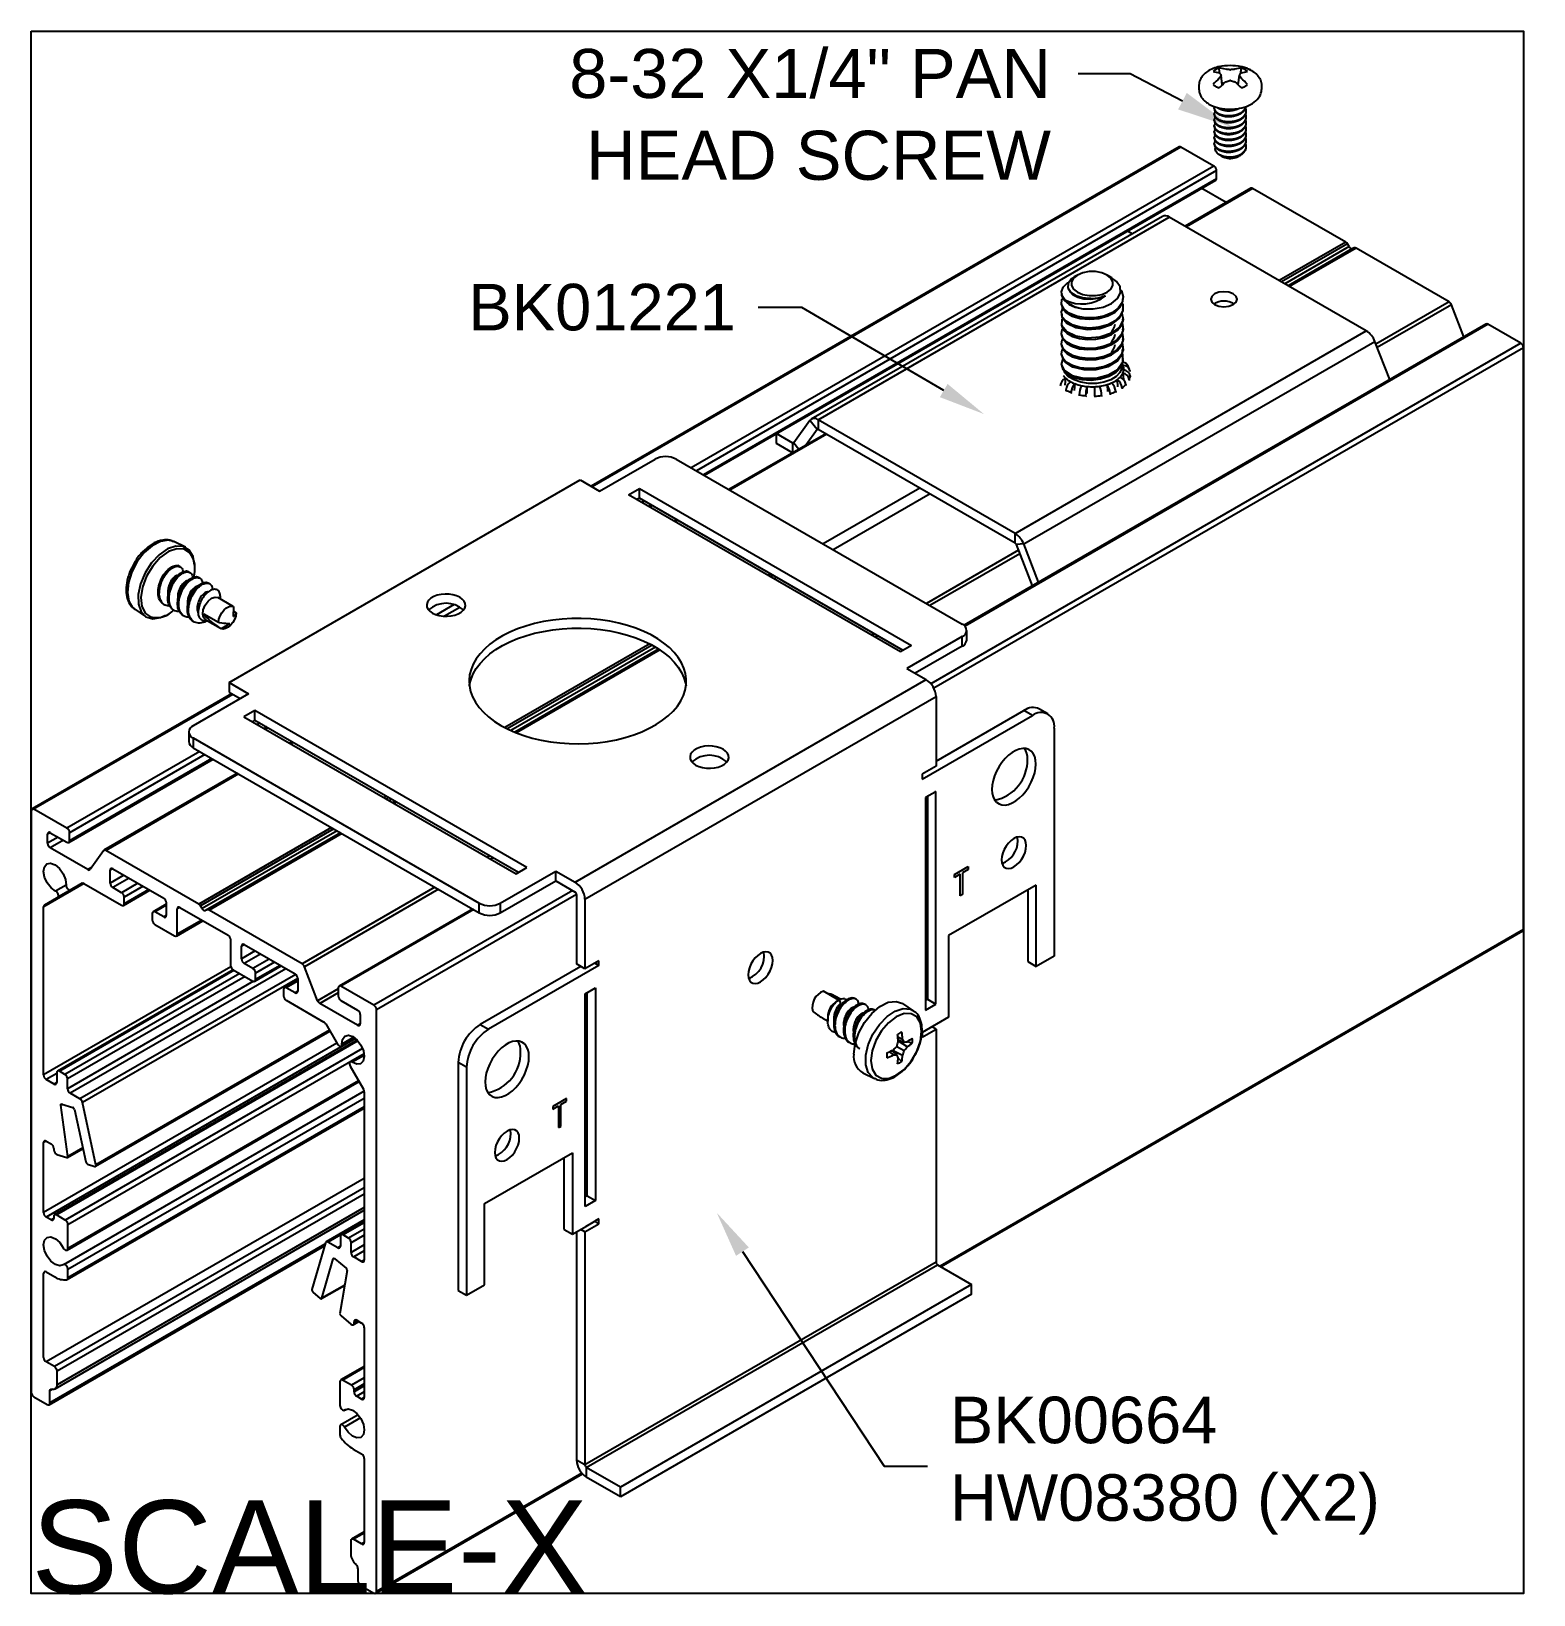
# Model space of a CAD drawing. Extents: x 0 to 6.05, y -6.3 to 0.
import ezdxf
from ezdxf import colors
from ezdxf.entities.mleader import LeaderData, LeaderLine
from ezdxf.math import Vec2, Vec3

# ---------------------------------------------------------------- set-up
doc = ezdxf.new("R2010")
doc.units = 0
doc.header["$LTSCALE"] = 0.5
doc.header["$MEASUREMENT"] = 0
for name, color, linetype in [('Brackets', 181, 'CONTINUOUS'), ('FAB DWG', 221, 'CONTINUOUS'), ('Hardware', 242, 'CONTINUOUS'), ('Housing', 150, 'CONTINUOUS'), ('Mounting', 4, 'CONTINUOUS')]:
    doc.layers.add(name, color=color, linetype=linetype)
doc.layers.add('Text-Unprinted', color=131, linetype='CONTINUOUS', plot=False)
doc.styles.add('LSAD_Standard', font='arial.ttf')

msp = doc.modelspace()

# ---------------------------------------------------------------- texts
at = {"layer": 'Text-Unprinted', "ltscale": 0.5, "transparency": 16777216, "style": 'LSAD_Standard'}
msp.add_attdef('SCALE-X', (0, -6.2937), 'XEffectiveScaleFactor', height=0.375, dxfattribs=at)

# ---------------------------------------------------------------- linework, layer by layer
at = {"layer": 'Brackets', "linetype": 'Continuous', "lineweight": 25, "transparency": 16777216}
msp.add_line((1.8891, -3.5127), (1.8891, -3.5517), dxfattribs=at)
at = {"layer": 'Hardware', "linetype": 'Continuous', "lineweight": 25, "transparency": 16777216, "extrusion": (4.71769e-15, 0.816497, 0.57735)}
for p, q in [((4.7973, -0.2158), (4.7927, -0.1763)), ((4.8618, -0.2158), (4.8663, -0.1763)), ((4.7035, -0.217), (4.7035, -0.2342)), ((4.8025, -0.2111), (4.7964, -0.2076)), ((4.8627, -0.2076), (4.8566, -0.2111)), ((4.7651, -0.3116), (4.7651, -0.3086)), ((4.7651, -0.3355), (4.7651, -0.3325)), ((4.7651, -0.3593), (4.7651, -0.3563)), ((4.894, -0.3235), (4.894, -0.3206)), ((4.894, -0.3474), (4.894, -0.3444)), ((4.894, -0.3712), (4.894, -0.3682)), ((4.7651, -0.3831), (4.7651, -0.3801)), ((4.7651, -0.4069), (4.7651, -0.404)), ((4.7651, -0.4308), (4.7651, -0.4278)), ((4.894, -0.395), (4.894, -0.392)), ((4.894, -0.4188), (4.894, -0.4159)), ((4.894, -0.4427), (4.894, -0.4397)), ((4.7651, -0.4546), (4.7651, -0.4516)), ((4.7943, -0.5026), (4.7851, -0.4973)), ((4.8617, -0.5044), (4.8642, -0.503)), ((4.894, -0.4665), (4.894, -0.4635))]:
    msp.add_line(p, q, dxfattribs=at)
at = {"layer": 'Hardware', "linetype": 'Continuous', "lineweight": 25, "transparency": 16777216, "extrusion": (-4.71769e-15, 0.816497, 0.57735)}
msp.add_line((4.9556, -0.217), (4.9556, -0.2342), dxfattribs=at)
at = {"layer": 'Hardware', "transparency": 16777216}
for p, q in [((0.621, -2.0791), (0.5744, -2.056)), ((0.6, -2.158), (0.5905, -2.1526)), ((0.6392, -2.1807), (0.6344, -2.1779)), ((0.6785, -2.2034), (0.6737, -2.2006)), ((0.5122, -2.2421), (0.5171, -2.2449)), ((0.5515, -2.2647), (0.5564, -2.2675)), ((0.7178, -2.2261), (0.7129, -2.2233)), ((0.414, -2.3269), (0.4169, -2.3289)), ((0.4169, -2.3289), (0.4601, -2.3577)), ((0.5327, -2.3086), (0.5376, -2.3114)), ((0.5908, -2.2874), (0.5956, -2.2902)), ((0.63, -2.3101), (0.6349, -2.3129)), ((0.8129, -2.3172), (0.7516, -2.2818)), ((0.7621, -2.2878), (0.7621, -2.2812)), ((0.8143, -2.318), (0.8135, -2.3581)), ((0.572, -2.3313), (0.5769, -2.3341)), ((0.6113, -2.3539), (0.6162, -2.3568)), ((0.6506, -2.3766), (0.6555, -2.3794)), ((0.6945, -2.3466), (0.7538, -2.3808)), ((0.7009, -2.3695), (0.7622, -2.4049)), ((0.7648, -2.4064), (0.8003, -2.3862)), ((0.8139, -2.3369), (0.8253, -2.3435)), ((3.2506, -3.9017), (3.1913, -3.8675)), ((3.2135, -3.8775), (3.2107, -3.8787)), ((3.2596, -3.9001), (3.2365, -3.8868)), ((3.2537, -3.9027), (3.244, -3.9083)), ((3.2537, -3.9027), (3.2592, -3.9171)), ((3.2857, -3.9068), (3.2809, -3.9039)), ((3.3218, -3.8998), (3.3169, -3.897)), ((3.325, -3.9294), (3.3201, -3.9266)), ((3.361, -3.9225), (3.3562, -3.9197)), ((3.3643, -3.9521), (3.3594, -3.9493)), ((3.5534, -3.9463), (3.5102, -3.9175)), ((3.1859, -3.9746), (3.2094, -3.9881)), ((3.2082, -3.9703), (3.2082, -3.9883)), ((3.2545, -4.0504), (3.2594, -4.0532)), ((3.2938, -4.0731), (3.2987, -4.0759)), ((3.4867, -4.0898), (3.516, -4.1067)), ((3.49, -4.0514), (3.5097, -4.0601)), ((3.4911, -4.0627), (3.516, -4.0728)), ((3.4914, -4.0668), (3.5288, -4.092)), ((3.5301, -4.0702), (3.5488, -4.0765)), ((3.4551, -4.1118), (3.4725, -4.1244)), ((3.4655, -4.107), (3.4867, -4.1236)), ((3.4692, -4.1052), (3.5097, -4.125)), ((3.4915, -4.1371), (3.5063, -4.1501)), ((3.3493, -4.1962), (3.3959, -4.2192))]:
    msp.add_line(p, q, dxfattribs=at)
at = {"layer": 'Hardware', "transparency": 16777216, "flags": 128}
for points in [[(0.5744, -2.056), (0.5519, -2.0503), (0.5206, -2.0552), (0.4874, -2.0725), (0.4552, -2.1005), (0.4269, -2.1369), (0.4049, -2.1784), (0.3912, -2.2213), (0.3871, -2.2617), (0.3929, -2.2962), (0.408, -2.3216), (0.414, -2.3269)], [(0.5825, -2.0741), (0.5492, -2.0856), (0.5154, -2.109), (0.4842, -2.1422), (0.4582, -2.1824), (0.4398, -2.226), (0.4306, -2.269), (0.4314, -2.3077), (0.4422, -2.3386), (0.462, -2.359), (0.4891, -2.367), (0.521, -2.362), (0.541, -2.353)], [(0.6573, -2.1515), (0.6573, -2.1512), (0.6514, -2.116), (0.636, -2.09), (0.6123, -2.0757), (0.5825, -2.0741)], [(0.5865, -2.0848), (0.5533, -2.0965), (0.5197, -2.1207), (0.489, -2.1549), (0.4642, -2.1959), (0.4478, -2.2395), (0.4414, -2.2816), (0.4455, -2.318), (0.4598, -2.3452), (0.4802, -2.3595)], [(0.6384, -2.1011), (0.6161, -2.0867), (0.5865, -2.0848)], [(0.7009, -2.3695), (0.6941, -2.3623), (0.6905, -2.3482), (0.6927, -2.3305), (0.7004, -2.3119), (0.7123, -2.2956), (0.7264, -2.2842), (0.7406, -2.2795), (0.7516, -2.2818)], [(0.7538, -2.3808), (0.7557, -2.3682), (0.7604, -2.355), (0.7675, -2.3424), (0.7763, -2.3314), (0.7862, -2.323), (0.7964, -2.3176), (0.806, -2.3159), (0.8143, -2.318)], [(0.8253, -2.3435), (0.8234, -2.3562), (0.8187, -2.3694), (0.8117, -2.3819), (0.8029, -2.3929), (0.7929, -2.4014), (0.7828, -2.4067), (0.7731, -2.4084), (0.7648, -2.4064)], [(3.3129, -4.1208), (3.318, -4.0792), (3.3327, -4.0354), (3.3558, -3.9933), (3.3851, -3.9568), (3.4182, -3.9289), (3.4521, -3.9123), (3.4837, -3.9084), (3.5102, -3.9175)], [(3.3954, -4.219), (3.39, -4.2158), (3.3713, -4.1949), (3.3615, -4.1639), (3.3615, -4.1255), (3.3713, -4.0832), (3.39, -4.0407), (3.416, -4.0018), (3.4469, -3.9699), (3.4801, -3.9479), (3.5125, -3.9377), (3.5412, -3.9403), (3.5538, -3.9466)], [(3.3821, -4.1473), (3.3871, -4.1809), (3.4017, -4.2054), (3.4243, -4.2184), (3.4527, -4.2187), (3.4843, -4.2063), (3.5159, -4.1823), (3.5443, -4.1491), (3.5669, -4.11), (3.5814, -4.0687), (3.5864, -4.0294), (3.5814, -3.9958), (3.5669, -3.9713), (3.5443, -3.9583), (3.5159, -3.9579), (3.4843, -3.9704), (3.4527, -3.9944), (3.4243, -4.0276), (3.4017, -4.0667), (3.3871, -4.108), (3.3821, -4.1473)]]:
    msp.add_lwpolyline(points, dxfattribs=at)
at = {"layer": 'Hardware', "linetype": 'Continuous', "lineweight": 25, "transparency": 16777216, "extrusion": (7.03853e-17, 1.66533e-16, -1)}
msp.add_arc((-4.8295, -0.3353), 0.1981, 77.50512, 102.49488, dxfattribs=at)
at = {"layer": 'Hardware', "transparency": 16777216}
for centre, radius, start, end in [((0.5541, -2.1641), 0.1053, 339.86513, 36.76737), ((0.504, -2.2682), 0.0943, 255.39788, 319.06551), ((3.2139, -3.9317), 0.0681, 109.36289, 194.36534), ((3.284, -3.9727), 0.0759, 121.83056, 178.17482), ((3.097, -3.7054), 0.5473, 313.32198, 315.3986), ((2.959, -3.9444), 0.5473, 344.60081, 346.67742), ((3.5317, -4.096), 0.0689, 111.63455, 128.36007), ((2.943, -4.1085), 0.55, 3.95969, 6.95017), ((3.0796, -4.0972), 0.4316, 4.92757, 8.69853), ((3.1792, -4.2345), 0.3736, 25.63131, 27.80988), ((3.4697, -3.6682), 0.4073, 276.52845, 278.33231), ((3.1903, -3.8124), 0.439, 317.90432, 320.44267), ((3.328, -3.777), 0.3561, 304.30795, 308.30323), ((3.3531, -3.8436), 0.3042, 305.27724, 310.03829), ((3.4805, -4.0665), 0.069, 351.63859, 8.36141), ((3.3901, -4.13), 0.0777, 173.20983, 238.35203), ((3.5147, -4.1256), 0.069, 171.63859, 188.36141), ((3.2311, -3.6095), 0.55, 293.04745, 296.03775), ((3.2897, -3.7335), 0.4316, 291.29885, 295.06972), ((3.4583, -3.751), 0.3737, 272.1836, 274.36179), ((3.1132, -4.2857), 0.4072, 21.65981, 23.46418), ((3.1365, -4.1087), 0.3562, 351.69417, 355.68934), ((3.4635, -4.096), 0.0689, 291.63455, 308.36007), ((3.2067, -4.097), 0.3043, 349.95944, 354.72021), ((3.0983, -3.9717), 0.439, 339.55685, 342.09513)]:
    msp.add_arc(centre, radius, start, end, dxfattribs=at)
at = {"layer": 'Hardware', "linetype": 'Continuous', "lineweight": 25, "transparency": 16777216}
for centre, major_axis, ratio, start_param, end_param in [((4.8295, -0.1884), (-0.0827, 0), 0.57735, -0.9936, -0.577197), ((4.8305, -0.3349), (-0.0852, 0.1788), 0.625473, -0.511675, -0.31702), ((4.8143, -0.3329), (-0.0315, -0.1949), 0.36159, -2.434796, -2.347229), ((4.8359, -0.3277), (-0.152, 0.1259), 0.801793, -0.941996, -0.854429), ((4.8232, -0.3277), (-0.152, -0.1259), 0.801793, -2.287164, -2.199597), ((4.8286, -0.3349), (0.0852, 0.1788), 0.625473, 0.31702, 0.511675), ((4.8448, -0.3329), (-0.0315, 0.1949), 0.36159, -0.794364, -0.706797), ((4.8295, -0.1884), (-0.0827, 0), 0.57735, -2.356194, -2.147993), ((4.8295, -0.1884), (-0.0827, 0), 0.57735, -2.564396, -2.356194), ((4.8286, -0.3349), (-0.0852, -0.1788), 0.625473, -2.177695, -1.983039), ((4.8295, -0.1884), (0.0827, 0), 0.57735, -2.564396, -2.356194), ((4.8295, -0.1884), (0.0827, 0), 0.57735, -2.356194, -2.147993), ((4.8305, -0.3349), (-0.0852, 0.1788), 0.625473, -1.158553, -0.963898), ((4.8295, -0.1884), (0.0827, 0), 0.57735, -0.9936, -0.785398), ((4.8295, -0.1884), (0.0827, 0), 0.57735, -0.785398, -0.577197), ((4.8295, -0.4858), (0.0455, 0), 0.57735, -2.407864, -1.957924), ((4.8295, -0.4858), (0.0455, 0), 0.57735, -1.957924, -0.785398)]:
    msp.add_ellipse(centre, major_axis=major_axis, ratio=ratio, start_param=start_param, end_param=end_param, dxfattribs=at)
at = {"layer": 'Hardware', "linetype": 'Continuous', "lineweight": 25, "transparency": 16777216, "extrusion": (4.4325e-17, 2.31305e-16, -1)}
msp.add_ellipse((4.8286, -0.336), major_axis=(0.1112, -0.1639), ratio=0.524834, start_param=-2.736974, end_param=-2.542319, dxfattribs=at)
at = {"layer": 'Hardware', "linetype": 'Continuous', "lineweight": 25, "transparency": 16777216, "extrusion": (8.47424e-17, 3.76166e-16, -1)}
msp.add_ellipse((4.8143, -0.3402), major_axis=(0.0596, -0.1882), ratio=0.260951, start_param=-2.633902, end_param=-2.546335, dxfattribs=at)
at = {"layer": 'Hardware', "linetype": 'Continuous', "lineweight": 25, "transparency": 16777216, "extrusion": (1.89592e-16, 2.31123e-16, -1)}
msp.add_ellipse((4.8448, -0.3402), major_axis=(0.0596, 0.1882), ratio=0.260951, start_param=-0.595258, end_param=-0.50769, dxfattribs=at)
at = {"layer": 'Hardware', "linetype": 'Continuous', "lineweight": 25, "transparency": 16777216, "extrusion": (-2.74017e-16, 3.87122e-16, -1)}
msp.add_ellipse((4.8305, -0.336), major_axis=(0.1112, 0.1639), ratio=0.524834, start_param=-0.599273, end_param=-0.404618, dxfattribs=at)
at = {"layer": 'Hardware', "linetype": 'Continuous', "lineweight": 25, "transparency": 16777216, "extrusion": (-1.50977e-16, 3.70734e-16, -1)}
msp.add_ellipse((4.8305, -0.336), major_axis=(0.1112, 0.1639), ratio=0.524834, start_param=-1.246151, end_param=-1.051496, dxfattribs=at)
at = {"layer": 'Hardware', "linetype": 'Continuous', "lineweight": 25, "transparency": 16777216, "extrusion": (-1.78082e-16, 2.81461e-16, -1)}
msp.add_ellipse((4.8359, -0.3454), major_axis=(0.1668, 0.1055), ratio=0.701155, start_param=-1.283341, end_param=-1.195773, dxfattribs=at)
at = {"layer": 'Hardware', "linetype": 'Continuous', "lineweight": 25, "transparency": 16777216, "extrusion": (-5.16895e-17, 2.29772e-16, -1)}
msp.add_ellipse((4.8232, -0.3454), major_axis=(0.1668, -0.1055), ratio=0.701155, start_param=-1.945819, end_param=-1.858252, dxfattribs=at)
at = {"layer": 'Hardware', "linetype": 'Continuous', "lineweight": 25, "transparency": 16777216, "extrusion": (9.02633e-17, 2.62469e-16, -1)}
msp.add_ellipse((4.8286, -0.336), major_axis=(0.1112, -0.1639), ratio=0.524834, start_param=-2.090097, end_param=-1.895441, dxfattribs=at)
at = {"layer": 'Hardware', "linetype": 'Continuous', "lineweight": 25, "transparency": 16777216, "extrusion": (-7.32336e-17, 5.55112e-17, -1)}
msp.add_ellipse((4.8295, -0.4703), major_axis=(-0.0644, 0), ratio=0.57735, start_param=-2.126289, end_param=-1.331113, dxfattribs=at)
at = {"layer": 'Hardware', "transparency": 16777216}
for centre, major_axis, ratio, start_param, end_param in [((0.8097, -2.3738), (0.1203, -0.0564), 0.372929, 3.652588, 4.509445), ((3.1606, -3.9015), (0.0904, -0.0035), 0.350579, 0.102496, 0.959353), ((3.1606, -3.9015), (0.0986, -0.0869), 0.337713, 4.877792, 5.249992)]:
    msp.add_ellipse(centre, major_axis=major_axis, ratio=ratio, start_param=start_param, end_param=end_param, dxfattribs=at)
at = {"layer": 'Hardware', "linetype": 'Continuous', "lineweight": 25, "transparency": 16777216}
for points, knots in [([(4.7867, -0.1419), (4.7776, -0.1439), (4.769, -0.1466), (4.7527, -0.1531), (4.7451, -0.157), (4.7314, -0.1659), (4.7253, -0.171), (4.715, -0.1824), (4.7108, -0.1887), (4.705, -0.2023), (4.7035, -0.2097), (4.7035, -0.217)], [2.722679, 2.722679, 2.722679, 2.722679, 2.963541, 2.963541, 3.204404, 3.204404, 3.445266, 3.445266, 3.686128, 3.686128, 3.926991, 3.926991, 3.926991, 3.926991]), ([(4.7925, -0.1773), (4.7926, -0.177), (4.7927, -0.1768), (4.7927, -0.1765), (4.7928, -0.1763), (4.7927, -0.176), (4.7926, -0.1758), (4.7926, -0.1758), (4.7925, -0.1757), (4.7925, -0.1756)], [0, 0, 0, 0, 0.00003392832, 0.00003392832, 0.00003392832, 0.00006785849, 0.00006785849, 0.00006785849, 0.00007902941, 0.00007902941, 0.00007902941, 0.00007902941]), ([(4.8281, -0.1551), (4.8285, -0.1551), (4.8289, -0.1552), (4.8293, -0.1552), (4.8297, -0.1552), (4.8302, -0.1552), (4.8306, -0.1551), (4.8307, -0.1551), (4.8308, -0.1551), (4.831, -0.1551)], [0, 0, 0, 0, 0.00003392832, 0.00003392832, 0.00003392832, 0.00006785849, 0.00006785849, 0.00006785849, 0.00007902941, 0.00007902941, 0.00007902941, 0.00007902941]), ([(4.8666, -0.1756), (4.8664, -0.1758), (4.8664, -0.1761), (4.8663, -0.1763), (4.8663, -0.1765), (4.8664, -0.1768), (4.8665, -0.177), (4.8665, -0.1771), (4.8666, -0.1772), (4.8666, -0.1773)], [0, 0, 0, 0, 0.00003392832, 0.00003392832, 0.00003392832, 0.00006785849, 0.00006785849, 0.00006785849, 0.00007902941, 0.00007902941, 0.00007902941, 0.00007902941]), ([(4.9153, -0.1581), (4.9128, -0.1566), (4.9102, -0.1553), (4.9049, -0.1527), (4.9021, -0.1514), (4.8965, -0.1491), (4.8936, -0.148), (4.8877, -0.146), (4.8847, -0.1451), (4.8786, -0.1434), (4.8755, -0.1426), (4.8724, -0.1419)], [1.5707963, 1.5707963, 1.5707963, 1.5707963, 1.6545791, 1.6545791, 1.7383619, 1.7383619, 1.8221447, 1.8221447, 1.9059274, 1.9059274, 1.9897102, 1.9897102, 1.9897102, 1.9897102]), ([(4.8724, -0.1419), (4.8814, -0.1439), (4.8901, -0.1466), (4.9064, -0.1531), (4.914, -0.157), (4.9276, -0.1659), (4.9337, -0.171), (4.944, -0.1824), (4.9482, -0.1887), (4.954, -0.2023), (4.9556, -0.2097), (4.9556, -0.217)], [2.722679, 2.722679, 2.722679, 2.722679, 2.963541, 2.963541, 3.204404, 3.204404, 3.445266, 3.445266, 3.686128, 3.686128, 3.926991, 3.926991, 3.926991, 3.926991]), ([(4.7035, -0.2342), (4.7035, -0.239), (4.7041, -0.2438), (4.7067, -0.2531), (4.7086, -0.2576), (4.7133, -0.2661), (4.7162, -0.2701), (4.7228, -0.2775), (4.7265, -0.281), (4.7347, -0.2875), (4.7391, -0.2905), (4.7438, -0.2932)], [3.9269908, 3.9269908, 3.9269908, 3.9269908, 4.0840704, 4.0840704, 4.2411501, 4.2411501, 4.3982297, 4.3982297, 4.5553093, 4.5553093, 4.712389, 4.712389, 4.712389, 4.712389]), ([(4.7438, -0.2932), (4.754, -0.2991), (4.7656, -0.3038), (4.7905, -0.3106), (4.8038, -0.3127), (4.8306, -0.3143), (4.8441, -0.3138), (4.8704, -0.3102), (4.883, -0.3071), (4.9064, -0.2984), (4.9171, -0.2928), (4.9352, -0.2792), (4.9427, -0.2713), (4.9524, -0.2544), (4.9551, -0.2456), (4.9556, -0.2358), (4.9556, -0.235), (4.9556, -0.2342)], [4.712389, 4.712389, 4.712389, 4.712389, 5.053801, 5.053801, 5.394191, 5.394191, 5.731891, 5.731891, 6.070286, 6.070286, 6.411985, 6.411985, 6.748759, 6.748759, 7.042339, 7.042339, 7.068583, 7.068583, 7.068583, 7.068583]), ([(4.831, -0.1979), (4.8306, -0.1977), (4.8302, -0.1977), (4.8297, -0.1977), (4.8293, -0.1976), (4.8289, -0.1977), (4.8285, -0.1978), (4.8284, -0.1978), (4.8282, -0.1978), (4.8281, -0.1979)], [0, 0, 0, 0, 0.00003392832, 0.00003392832, 0.00003392832, 0.00006785849, 0.00006785849, 0.00006785849, 0.00007902941, 0.00007902941, 0.00007902941, 0.00007902941]), ([(4.8142, -0.5065), (4.809, -0.5058), (4.8041, -0.5048), (4.7948, -0.502), (4.7905, -0.5002), (4.7829, -0.4962), (4.7796, -0.4938), (4.7743, -0.4888), (4.7722, -0.4861), (4.7695, -0.4805), (4.7689, -0.4776), (4.7691, -0.4724), (4.7696, -0.4701), (4.7705, -0.4679)], [0, 0, 0, 0, 0.000439934, 0.000439934, 0.000879869, 0.000879869, 0.001319803, 0.001319803, 0.001759737, 0.001759737, 0.002199672, 0.002199672, 0.002545611, 0.002545611, 0.002545611, 0.002545611]), ([(4.7943, -0.5026), (4.7952, -0.5031), (4.7962, -0.5036), (4.8022, -0.5064), (4.8087, -0.508), (4.8197, -0.509), (4.8236, -0.5091), (4.8315, -0.5089), (4.8356, -0.5086), (4.8437, -0.5075), (4.8477, -0.5067), (4.8558, -0.5047), (4.8597, -0.5034), (4.8635, -0.502)], [0.000540061, 0.000540061, 0.000540061, 0.000540061, 0.000672544, 0.000672544, 0.001345089, 0.001345089, 0.001681361, 0.001681361, 0.002017633, 0.002017633, 0.002353905, 0.002353905, 0.002690178, 0.002690178, 0.002690178, 0.002690178]), ([(4.8124, -0.5101), (4.8166, -0.5111), (4.821, -0.5116), (4.8301, -0.5119), (4.8348, -0.5117), (4.8485, -0.5098), (4.8572, -0.507), (4.8642, -0.503)], [0, 0, 0, 0, 0.000376124, 0.000376124, 0.000752247, 0.000752247, 0.001504495, 0.001504495, 0.001504495, 0.001504495])]:
    msp.add_open_spline(points, degree=3, knots=knots, dxfattribs=at)
for points in [[(4.787, -0.1692), (4.7861, -0.1622), (4.7853, -0.1553), (4.7844, -0.1484)], [(4.7861, -0.1682), (4.7859, -0.168), (4.7856, -0.1678), (4.7853, -0.1677)], [(4.7853, -0.1891), (4.7856, -0.1888), (4.7859, -0.1885), (4.7861, -0.1882)], [(4.811, -0.1529), (4.8113, -0.153), (4.8117, -0.153), (4.8122, -0.1531)], [(4.8469, -0.1531), (4.8473, -0.153), (4.8478, -0.153), (4.8481, -0.1529)], [(4.8721, -0.1692), (4.8729, -0.1622), (4.8738, -0.1553), (4.8747, -0.1484)], [(4.8738, -0.1677), (4.8735, -0.1678), (4.8732, -0.168), (4.873, -0.1682)], [(4.873, -0.1882), (4.8732, -0.1885), (4.8735, -0.1888), (4.8738, -0.1891)], [(4.8122, -0.2033), (4.8117, -0.2034), (4.8113, -0.2037), (4.811, -0.204)], [(4.8481, -0.204), (4.8478, -0.2037), (4.8473, -0.2034), (4.8469, -0.2033)], [(4.8642, -0.503), (4.8665, -0.5016), (4.8687, -0.5001), (4.8707, -0.4985)]]:
    msp.add_open_spline(points, degree=3, dxfattribs=at)
for points, weights in [([(4.7659, -0.3033), (4.7607, -0.3203), (4.784, -0.3319)], [0.975578927874, 0.879614233102, 1]), ([(4.7651, -0.3116), (4.7651, -0.3254), (4.784, -0.3349)], [0.949184032699, 0.900099577495, 1]), ([(4.7769, -0.3069), (4.7801, -0.3091), (4.784, -0.3111)], [0.962812241747, 0.977691451424, 1]), ([(4.7651, -0.3355), (4.7651, -0.3493), (4.784, -0.3587)], [0.949184032699, 0.900099577495, 1]), ([(4.7651, -0.3593), (4.7651, -0.3731), (4.784, -0.3826)], [0.949184032699, 0.900099577495, 1]), ([(4.7651, -0.3831), (4.7651, -0.3969), (4.784, -0.4064)], [0.949184032699, 0.900099577495, 1]), ([(4.7651, -0.4069), (4.7651, -0.4208), (4.784, -0.4302)], [0.949184032699, 0.900099577495, 1]), ([(4.7651, -0.4308), (4.7651, -0.4446), (4.784, -0.4541)], [0.949184032699, 0.900099577495, 1]), ([(4.7651, -0.4546), (4.7651, -0.4684), (4.784, -0.4779)], [0.949184032699, 0.900099577495, 1]), ([(4.7961, -0.5023), (4.7961, -0.5023), (4.7961, -0.5023)], [0.989886497847, 0.989918345882, 0.989950211752]), ([(4.8635, -0.502), (4.8698, -0.4992), (4.8751, -0.4957)], [0.94545110662, 0.933012701892, 0.933012701892])]:
    msp.add_rational_spline(points, weights, degree=2, dxfattribs=at)
for points, weights, knots in [([(4.784, -0.3111), (4.8103, -0.3243), (4.8462, -0.3167), (4.856, -0.3147), (4.8646, -0.3109)], [1, 0.866025403784, 1, 0.959445658921, 0.943443055661], [0.70833333, 0.70833333, 0.70833333, 0.72222222, 0.72222222, 0.72642641, 0.72642641, 0.72642641]), ([(4.7864, -0.3093), (4.8124, -0.3209), (4.8462, -0.3138), (4.8481, -0.3134), (4.85, -0.3129)], [0.986848991668, 0.872959828587, 1, 0.991854254441, 0.984699042499], [0.70905221, 0.70905221, 0.70905221, 0.72222222, 0.72222222, 0.72306668, 0.72306668, 0.72306668]), ([(4.8751, -0.329), (4.8873, -0.3208), (4.8918, -0.3103), (4.8933, -0.3068), (4.8937, -0.3031)], [0.933012701892, 0.933012701892, 1, 0.976625265815, 0.961406976413], [0.645833333, 0.645833333, 0.645833333, 0.652777778, 0.652777778, 0.655200992, 0.655200992, 0.655200992]), ([(4.8751, -0.326), (4.8873, -0.3179), (4.8918, -0.3073), (4.8926, -0.3054), (4.8931, -0.3034)], [0.933012701892, 0.933012701892, 1, 0.986870534718, 0.976314435783], [0.645833333, 0.645833333, 0.645833333, 0.652777778, 0.652777778, 0.654138884, 0.654138884, 0.654138884]), ([(4.8751, -0.3498), (4.8873, -0.3417), (4.8918, -0.3311), (4.8962, -0.3207), (4.8919, -0.3101)], [0.933012701892, 0.933012701892, 1, 0.933632840941, 0.933018442868], [0.5625, 0.5625, 0.5625, 0.56944444, 0.56944444, 0.5763246, 0.5763246, 0.5763246]), ([(4.7683, -0.322), (4.7678, -0.3229), (4.7673, -0.3238), (4.7577, -0.3426), (4.784, -0.3558)], [0.985918936542, 0.992544590089, 1, 0.866025403784, 1], [0.52700489, 0.52700489, 0.52700489, 0.52777778, 0.52777778, 0.54166667, 0.54166667, 0.54166667]), ([(4.7683, -0.3458), (4.7678, -0.3467), (4.7673, -0.3476), (4.7577, -0.3664), (4.784, -0.3796)], [0.985918936542, 0.992544590089, 1, 0.866025403784, 1], [0.44367156, 0.44367156, 0.44367156, 0.44444444, 0.44444444, 0.45833333, 0.45833333, 0.45833333]), ([(4.7683, -0.3697), (4.7678, -0.3705), (4.7673, -0.3715), (4.7577, -0.3902), (4.784, -0.4034)], [0.985918936542, 0.992544590089, 1, 0.866025403784, 1], [0.36033822, 0.36033822, 0.36033822, 0.36111111, 0.36111111, 0.375, 0.375, 0.375]), ([(4.784, -0.3319), (4.8103, -0.3451), (4.8462, -0.3376), (4.8629, -0.3341), (4.8751, -0.326)], [1, 0.866025403784, 1, 0.933012701892, 0.933012701892], [0.625, 0.625, 0.625, 0.63888889, 0.63888889, 0.64583333, 0.64583333, 0.64583333]), ([(4.784, -0.3349), (4.8103, -0.3481), (4.8462, -0.3406), (4.8629, -0.3371), (4.8751, -0.329)], [1, 0.866025403784, 1, 0.933012701892, 0.933012701892], [0.625, 0.625, 0.625, 0.63888889, 0.63888889, 0.64583333, 0.64583333, 0.64583333]), ([(4.784, -0.3558), (4.8103, -0.369), (4.8462, -0.3614), (4.8629, -0.3579), (4.8751, -0.3498)], [1, 0.866025403784, 1, 0.933012701892, 0.933012701892], [0.54166667, 0.54166667, 0.54166667, 0.55555556, 0.55555556, 0.5625, 0.5625, 0.5625]), ([(4.784, -0.3587), (4.8103, -0.3719), (4.8462, -0.3644), (4.8629, -0.3609), (4.8751, -0.3528)], [1, 0.866025403784, 1, 0.933012701892, 0.933012701892], [0.54166667, 0.54166667, 0.54166667, 0.55555556, 0.55555556, 0.5625, 0.5625, 0.5625]), ([(4.784, -0.3796), (4.8103, -0.3928), (4.8462, -0.3852), (4.8629, -0.3817), (4.8751, -0.3736)], [1, 0.866025403784, 1, 0.933012701892, 0.933012701892], [0.45833333, 0.45833333, 0.45833333, 0.47222222, 0.47222222, 0.47916667, 0.47916667, 0.47916667]), ([(4.784, -0.3826), (4.8103, -0.3958), (4.8462, -0.3882), (4.8629, -0.3847), (4.8751, -0.3766)], [1, 0.866025403784, 1, 0.933012701892, 0.933012701892], [0.45833333, 0.45833333, 0.45833333, 0.47222222, 0.47222222, 0.47916667, 0.47916667, 0.47916667]), ([(4.8022, -0.3172), (4.8199, -0.3231), (4.8413, -0.3181), (4.8438, -0.3175), (4.8463, -0.3167)], [0.968052637238, 0.884564475973, 1, 0.984807198575, 0.97306014316], [0.62692191, 0.62692191, 0.62692191, 0.63888889, 0.63888889, 0.6404639, 0.6404639, 0.6404639]), ([(4.8022, -0.341), (4.8199, -0.3469), (4.8413, -0.3419), (4.8438, -0.3413), (4.8463, -0.3406)], [0.968052637238, 0.884564475973, 1, 0.984807198575, 0.97306014316], [0.54358858, 0.54358858, 0.54358858, 0.55555556, 0.55555556, 0.55713056, 0.55713056, 0.55713056]), ([(4.8022, -0.3648), (4.8199, -0.3707), (4.8413, -0.3657), (4.8438, -0.3652), (4.8463, -0.3644)], [0.968052637238, 0.884564475973, 1, 0.984807198575, 0.97306014316], [0.46025524, 0.46025524, 0.46025524, 0.47222222, 0.47222222, 0.47379723, 0.47379723, 0.47379723]), ([(4.8751, -0.3528), (4.8873, -0.3447), (4.8918, -0.3341), (4.894, -0.3289), (4.894, -0.3235)], [0.933012701892, 0.933012701892, 1, 0.965925826289, 0.949184032699], [0.5625, 0.5625, 0.5625, 0.56944444, 0.56944444, 0.57297685, 0.57297685, 0.57297685]), ([(4.8751, -0.3736), (4.8873, -0.3655), (4.8918, -0.355), (4.8962, -0.3445), (4.8919, -0.3339)], [0.933012701892, 0.933012701892, 1, 0.933632840941, 0.933018442868], [0.47916667, 0.47916667, 0.47916667, 0.48611111, 0.48611111, 0.49299127, 0.49299127, 0.49299127]), ([(4.8751, -0.3766), (4.8873, -0.3685), (4.8918, -0.358), (4.894, -0.3528), (4.894, -0.3474)], [0.933012701892, 0.933012701892, 1, 0.965925826289, 0.949184032699], [0.47916667, 0.47916667, 0.47916667, 0.48611111, 0.48611111, 0.48964352, 0.48964352, 0.48964352]), ([(4.8751, -0.3975), (4.8873, -0.3893), (4.8918, -0.3788), (4.8962, -0.3684), (4.8919, -0.3578)], [0.933012701892, 0.933012701892, 1, 0.933632840941, 0.933018442868], [0.39583333, 0.39583333, 0.39583333, 0.40277778, 0.40277778, 0.40965793, 0.40965793, 0.40965793]), ([(4.8751, -0.4004), (4.8873, -0.3923), (4.8918, -0.3818), (4.894, -0.3766), (4.894, -0.3712)], [0.933012701892, 0.933012701892, 1, 0.965925826289, 0.949184032699], [0.39583333, 0.39583333, 0.39583333, 0.40277778, 0.40277778, 0.40631018, 0.40631018, 0.40631018]), ([(4.7683, -0.3935), (4.7678, -0.3944), (4.7673, -0.3953), (4.7577, -0.414), (4.784, -0.4272)], [0.985918936542, 0.992544590089, 1, 0.866025403784, 1], [0.27700489, 0.27700489, 0.27700489, 0.27777778, 0.27777778, 0.29166667, 0.29166667, 0.29166667]), ([(4.7683, -0.4173), (4.7678, -0.4182), (4.7673, -0.4191), (4.7577, -0.4379), (4.784, -0.4511)], [0.985918936542, 0.992544590089, 1, 0.866025403784, 1], [0.19367156, 0.19367156, 0.19367156, 0.19444444, 0.19444444, 0.20833333, 0.20833333, 0.20833333]), ([(4.784, -0.4034), (4.8103, -0.4166), (4.8462, -0.4091), (4.8629, -0.4056), (4.8751, -0.3975)], [1, 0.866025403784, 1, 0.933012701892, 0.933012701892], [0.375, 0.375, 0.375, 0.38888889, 0.38888889, 0.39583333, 0.39583333, 0.39583333]), ([(4.784, -0.4064), (4.8103, -0.4196), (4.8462, -0.4121), (4.8629, -0.4086), (4.8751, -0.4004)], [1, 0.866025403784, 1, 0.933012701892, 0.933012701892], [0.375, 0.375, 0.375, 0.38888889, 0.38888889, 0.39583333, 0.39583333, 0.39583333]), ([(4.784, -0.4272), (4.8103, -0.4404), (4.8462, -0.4329), (4.8629, -0.4294), (4.8751, -0.4213)], [1, 0.866025403784, 1, 0.933012701892, 0.933012701892], [0.29166667, 0.29166667, 0.29166667, 0.30555556, 0.30555556, 0.3125, 0.3125, 0.3125]), ([(4.784, -0.4302), (4.8103, -0.4434), (4.8462, -0.4359), (4.8629, -0.4324), (4.8751, -0.4243)], [1, 0.866025403784, 1, 0.933012701892, 0.933012701892], [0.29166667, 0.29166667, 0.29166667, 0.30555556, 0.30555556, 0.3125, 0.3125, 0.3125]), ([(4.8022, -0.3887), (4.8199, -0.3946), (4.8413, -0.3896), (4.8438, -0.389), (4.8463, -0.3882)], [0.968052637238, 0.884564475973, 1, 0.984807198575, 0.97306014316], [0.37692191, 0.37692191, 0.37692191, 0.38888889, 0.38888889, 0.3904639, 0.3904639, 0.3904639]), ([(4.8022, -0.4125), (4.8199, -0.4184), (4.8413, -0.4134), (4.8438, -0.4128), (4.8463, -0.412)], [0.968052637238, 0.884564475973, 1, 0.984807198575, 0.97306014316], [0.29358858, 0.29358858, 0.29358858, 0.30555556, 0.30555556, 0.30713056, 0.30713056, 0.30713056]), ([(4.8022, -0.4363), (4.8199, -0.4422), (4.8413, -0.4372), (4.8438, -0.4366), (4.8463, -0.4359)], [0.968052637238, 0.884564475973, 1, 0.984807198575, 0.97306014316], [0.21025524, 0.21025524, 0.21025524, 0.22222222, 0.22222222, 0.22379723, 0.22379723, 0.22379723]), ([(4.8751, -0.4213), (4.8873, -0.4132), (4.8918, -0.4026), (4.8962, -0.3922), (4.8919, -0.3816)], [0.933012701892, 0.933012701892, 1, 0.933632840941, 0.933018442868], [0.3125, 0.3125, 0.3125, 0.31944444, 0.31944444, 0.3263246, 0.3263246, 0.3263246]), ([(4.8751, -0.4243), (4.8873, -0.4162), (4.8918, -0.4056), (4.894, -0.4004), (4.894, -0.395)], [0.933012701892, 0.933012701892, 1, 0.965925826289, 0.949184032699], [0.3125, 0.3125, 0.3125, 0.31944444, 0.31944444, 0.32297685, 0.32297685, 0.32297685]), ([(4.8751, -0.4451), (4.8873, -0.437), (4.8918, -0.4265), (4.8962, -0.416), (4.8919, -0.4054)], [0.933012701892, 0.933012701892, 1, 0.933632840941, 0.933018442868], [0.22916667, 0.22916667, 0.22916667, 0.23611111, 0.23611111, 0.24299127, 0.24299127, 0.24299127]), ([(4.8751, -0.4481), (4.8873, -0.44), (4.8918, -0.4294), (4.894, -0.4242), (4.894, -0.4188)], [0.933012701892, 0.933012701892, 1, 0.965925826289, 0.949184032699], [0.22916667, 0.22916667, 0.22916667, 0.23611111, 0.23611111, 0.23964352, 0.23964352, 0.23964352]), ([(4.8751, -0.4689), (4.8873, -0.4608), (4.8918, -0.4503), (4.8962, -0.4398), (4.8919, -0.4292)], [0.933012701892, 0.933012701892, 1, 0.933632840941, 0.933018442868], [0.14583333, 0.14583333, 0.14583333, 0.15277778, 0.15277778, 0.15965793, 0.15965793, 0.15965793]), ([(4.7683, -0.4411), (4.7678, -0.442), (4.7673, -0.4429), (4.7577, -0.4617), (4.784, -0.4749)], [0.985918936542, 0.992544590089, 1, 0.866025403784, 1], [0.11033822, 0.11033822, 0.11033822, 0.11111111, 0.11111111, 0.125, 0.125, 0.125]), ([(4.784, -0.4511), (4.8103, -0.4643), (4.8462, -0.4567), (4.8629, -0.4532), (4.8751, -0.4451)], [1, 0.866025403784, 1, 0.933012701892, 0.933012701892], [0.20833333, 0.20833333, 0.20833333, 0.22222222, 0.22222222, 0.22916667, 0.22916667, 0.22916667]), ([(4.784, -0.4541), (4.8103, -0.4673), (4.8462, -0.4597), (4.8629, -0.4562), (4.8751, -0.4481)], [1, 0.866025403784, 1, 0.933012701892, 0.933012701892], [0.20833333, 0.20833333, 0.20833333, 0.22222222, 0.22222222, 0.22916667, 0.22916667, 0.22916667]), ([(4.784, -0.4749), (4.8103, -0.4881), (4.8462, -0.4806), (4.8629, -0.4771), (4.8751, -0.4689)], [1, 0.866025403784, 1, 0.933012701892, 0.933012701892], [0.125, 0.125, 0.125, 0.13888889, 0.13888889, 0.14583333, 0.14583333, 0.14583333]), ([(4.784, -0.4779), (4.8103, -0.4911), (4.8462, -0.4835), (4.8629, -0.48), (4.8751, -0.4719)], [1, 0.866025403784, 1, 0.933012701892, 0.933012701892], [0.125, 0.125, 0.125, 0.13888889, 0.13888889, 0.14583333, 0.14583333, 0.14583333]), ([(4.8022, -0.4601), (4.8199, -0.466), (4.8413, -0.4611), (4.8438, -0.4605), (4.8463, -0.4597)], [0.968052637238, 0.884564475973, 1, 0.984807198575, 0.97306014316], [0.12692191, 0.12692191, 0.12692191, 0.13888889, 0.13888889, 0.1404639, 0.1404639, 0.1404639]), ([(4.8022, -0.484), (4.8199, -0.4899), (4.8413, -0.4849), (4.8438, -0.4843), (4.8463, -0.4835)], [0.968052637238, 0.884564475973, 1, 0.984807198575, 0.97306014316], [0.04358858, 0.04358858, 0.04358858, 0.05555556, 0.05555556, 0.05713056, 0.05713056, 0.05713056]), ([(4.8142, -0.5065), (4.8303, -0.5077), (4.8462, -0.5044), (4.8629, -0.5009), (4.8751, -0.4928)], [0.93312680063, 0.935777329568, 1, 0.933012701892, 0.933012701892], [0.04889771, 0.04889771, 0.04889771, 0.05555556, 0.05555556, 0.0625, 0.0625, 0.0625]), ([(4.8751, -0.4719), (4.8873, -0.4638), (4.8918, -0.4533), (4.894, -0.4481), (4.894, -0.4427)], [0.933012701892, 0.933012701892, 1, 0.965925826289, 0.949184032699], [0.14583333, 0.14583333, 0.14583333, 0.15277778, 0.15277778, 0.15631018, 0.15631018, 0.15631018]), ([(4.8751, -0.4928), (4.8873, -0.4847), (4.8918, -0.4741), (4.8962, -0.4637), (4.8919, -0.4531)], [0.933012701892, 0.933012701892, 1, 0.933632840941, 0.933018442868], [0.0625, 0.0625, 0.0625, 0.06944444, 0.06944444, 0.0763246, 0.0763246, 0.0763246]), ([(4.8751, -0.4957), (4.8873, -0.4876), (4.8918, -0.4771), (4.894, -0.4719), (4.894, -0.4665)], [0.933012701892, 0.933012701892, 1, 0.965925826289, 0.949184032699], [0.0625, 0.0625, 0.0625, 0.06944444, 0.06944444, 0.07297685, 0.07297685, 0.07297685]), ([(4.8496, -0.5062), (4.8456, -0.5077), (4.8413, -0.5087), (4.8265, -0.5121), (4.8124, -0.5101)], [0.958759271632, 0.974542126911, 1, 0.917326185191, 0.936686037184], [0.3016633, 0.3016633, 0.3016633, 0.3333333, 0.3333333, 0.436181, 0.436181, 0.436181])]:
    msp.add_rational_spline(points, weights, degree=2, knots=knots, dxfattribs=at)
at = {"layer": 'Hardware', "transparency": 16777216}
for points, knots in [([(0.5295, -2.05), (0.5234, -2.0513), (0.5066, -2.055), (0.4785, -2.0699), (0.448, -2.0967), (0.4272, -2.1204), (0.4194, -2.135), (0.4186, -2.1366)], [0, 0, 0, 0, 0.149888, 0.417813, 0.691683, 0.966122, 1, 1, 1, 1]), ([(0.5733, -2.0573), (0.5683, -2.0546), (0.5551, -2.0474), (0.5393, -2.049), (0.5295, -2.05)], [0, 0, 0, 0, 0.382556, 1, 1, 1, 1]), ([(0.4186, -2.1366), (0.412, -2.1478), (0.3979, -2.1719), (0.3852, -2.2118), (0.3802, -2.2522), (0.3854, -2.2869), (0.397, -2.3125), (0.4094, -2.3218), (0.4141, -2.3254)], [0, 0, 0, 0, 0.162928, 0.349512, 0.537778, 0.728947, 0.89663, 1, 1, 1, 1]), ([(0.5122, -2.2421), (0.5148, -2.2318), (0.5201, -2.211), (0.5365, -2.1829), (0.5569, -2.162), (0.5768, -2.1522), (0.5904, -2.1507), (0.5944, -2.1553), (0.5948, -2.1557)], [0, 0, 0, 0, 0.194242, 0.393681, 0.585088, 0.782764, 0.980439, 1, 1, 1, 1]), ([(0.5171, -2.2449), (0.5197, -2.2346), (0.5249, -2.2139), (0.5414, -2.1857), (0.5617, -2.165), (0.5822, -2.1542), (0.599, -2.1556), (0.6097, -2.1648), (0.6104, -2.1754), (0.6107, -2.1789)], [0, 0, 0, 0, 0.153544, 0.311196, 0.462499, 0.618757, 0.775016, 0.926319, 1, 1, 1, 1]), ([(0.5969, -2.1929), (0.5967, -2.1926), (0.5946, -2.19), (0.5868, -2.1913), (0.5756, -2.1979), (0.5637, -2.2114), (0.555, -2.2292), (0.5497, -2.2488), (0.5505, -2.2605), (0.5509, -2.2661)], [0, 0, 0, 0, 0.016563, 0.184147, 0.35173, 0.513808, 0.682943, 0.847509, 1, 1, 1, 1]), ([(0.5515, -2.2647), (0.5541, -2.2545), (0.5594, -2.2337), (0.5758, -2.2056), (0.5962, -2.1847), (0.6161, -2.1748), (0.6297, -2.1733), (0.6337, -2.1779), (0.6341, -2.1783)], [0, 0, 0, 0, 0.194242, 0.3936808, 0.5850877, 0.7827635, 0.9804393, 1, 1, 1, 1]), ([(0.5564, -2.2675), (0.559, -2.2573), (0.5642, -2.2366), (0.5807, -2.2084), (0.6009, -2.1877), (0.6215, -2.1769), (0.6383, -2.1783), (0.6489, -2.1875), (0.6497, -2.1981), (0.65, -2.2016)], [0, 0, 0, 0, 0.153544, 0.311196, 0.462499, 0.618757, 0.775016, 0.926319, 1, 1, 1, 1]), ([(0.5908, -2.2874), (0.5934, -2.2772), (0.5986, -2.2564), (0.6151, -2.2283), (0.6355, -2.2074), (0.6554, -2.1975), (0.669, -2.196), (0.673, -2.2006), (0.6733, -2.201)], [0, 0, 0, 0, 0.194242, 0.393681, 0.585088, 0.782764, 0.980439, 1, 1, 1, 1]), ([(0.5956, -2.2902), (0.5982, -2.28), (0.6035, -2.2592), (0.62, -2.231), (0.6402, -2.2104), (0.6608, -2.1996), (0.6776, -2.201), (0.6882, -2.2101), (0.689, -2.2208), (0.6893, -2.2243)], [0, 0, 0, 0, 0.153544, 0.311196, 0.462499, 0.618757, 0.775016, 0.926319, 1, 1, 1, 1]), ([(0.533, -2.3081), (0.528, -2.3044), (0.5172, -2.2963), (0.5093, -2.2721), (0.5112, -2.252), (0.5122, -2.2421)], [0, 0, 0, 0, 0.303869, 0.656529, 1, 1, 1, 1]), ([(0.5578, -2.3157), (0.5514, -2.3152), (0.5375, -2.3142), (0.5228, -2.2991), (0.5141, -2.2752), (0.5161, -2.2549), (0.5171, -2.2449)], [0, 0, 0, 0, 0.2187945, 0.4743599, 0.7406493, 1, 1, 1, 1]), ([(0.5723, -2.3308), (0.5673, -2.3271), (0.5565, -2.319), (0.5486, -2.2948), (0.5505, -2.2747), (0.5515, -2.2647)], [0, 0, 0, 0, 0.303869, 0.656529, 1, 1, 1, 1]), ([(0.5971, -2.3384), (0.5906, -2.3379), (0.5767, -2.3369), (0.5621, -2.3218), (0.5534, -2.2978), (0.5554, -2.2776), (0.5564, -2.2675)], [0, 0, 0, 0, 0.218794, 0.47436, 0.740649, 1, 1, 1, 1]), ([(0.6299, -2.2148), (0.6287, -2.2147), (0.6243, -2.2142), (0.6147, -2.221), (0.603, -2.234), (0.5943, -2.2519), (0.5889, -2.2715), (0.5898, -2.2831), (0.5902, -2.2888)], [0, 0, 0, 0, 0.076709, 0.266361, 0.449782, 0.641191, 0.827428, 1, 1, 1, 1]), ([(0.6755, -2.2382), (0.6753, -2.238), (0.6731, -2.2353), (0.6654, -2.2367), (0.6542, -2.2433), (0.6423, -2.2567), (0.6336, -2.2746), (0.6282, -2.2942), (0.6291, -2.3058), (0.6295, -2.3114)], [0, 0, 0, 0, 0.016563, 0.184147, 0.35173, 0.513808, 0.682943, 0.847509, 1, 1, 1, 1]), ([(0.63, -2.3101), (0.6327, -2.2998), (0.6379, -2.2791), (0.6544, -2.251), (0.6748, -2.2301), (0.6946, -2.2202), (0.7083, -2.2187), (0.7123, -2.2233), (0.7126, -2.2237)], [0, 0, 0, 0, 0.194242, 0.393681, 0.585088, 0.782764, 0.980439, 1, 1, 1, 1]), ([(0.6349, -2.3129), (0.6375, -2.3027), (0.6428, -2.2819), (0.6593, -2.2537), (0.6795, -2.2331), (0.7, -2.2223), (0.717, -2.2236), (0.728, -2.2337), (0.7288, -2.2458), (0.7291, -2.2507)], [0, 0, 0, 0, 0.149379, 0.302754, 0.449953, 0.601972, 0.753992, 0.901191, 1, 1, 1, 1]), ([(0.7148, -2.2609), (0.7146, -2.2607), (0.7124, -2.258), (0.7047, -2.2593), (0.6934, -2.266), (0.6816, -2.2794), (0.6727, -2.2973), (0.6678, -2.317), (0.6674, -2.334), (0.671, -2.3418), (0.6724, -2.3448)], [0, 0, 0, 0, 0.014875, 0.165375, 0.315875, 0.46143, 0.613324, 0.761113, 0.908903, 1, 1, 1, 1]), ([(0.7618, -2.2812), (0.7614, -2.2754), (0.7606, -2.2632), (0.7519, -2.2515), (0.7387, -2.2469), (0.7229, -2.2511), (0.7065, -2.2625), (0.6915, -2.2797), (0.6803, -2.3007), (0.6754, -2.3169), (0.6741, -2.3253), (0.6739, -2.3268)], [0, 0, 0, 0, 0.118374, 0.25027, 0.382401, 0.506022, 0.628171, 0.750539, 0.864705, 0.977111, 1, 1, 1, 1]), ([(0.6116, -2.3535), (0.6066, -2.3497), (0.5958, -2.3416), (0.5879, -2.3175), (0.5898, -2.2974), (0.5908, -2.2874)], [0, 0, 0, 0, 0.303869, 0.656529, 1, 1, 1, 1]), ([(0.6363, -2.361), (0.6299, -2.3606), (0.616, -2.3595), (0.6014, -2.3445), (0.5926, -2.3205), (0.5946, -2.3002), (0.5956, -2.2902)], [0, 0, 0, 0, 0.218794, 0.47436, 0.740649, 1, 1, 1, 1]), ([(0.6509, -2.3762), (0.6459, -2.3724), (0.6351, -2.3643), (0.6272, -2.3402), (0.6291, -2.32), (0.63, -2.3101)], [0, 0, 0, 0, 0.303869, 0.656529, 1, 1, 1, 1]), ([(0.7088, -2.3737), (0.7074, -2.3747), (0.6978, -2.3819), (0.6788, -2.3859), (0.6565, -2.3825), (0.6406, -2.3673), (0.6319, -2.3431), (0.6339, -2.3229), (0.6349, -2.3129)], [0, 0, 0, 0, 0.034078, 0.228826, 0.423575, 0.612148, 0.808634, 1, 1, 1, 1]), ([(0.6739, -2.3268), (0.6729, -2.3314), (0.6709, -2.3415), (0.6731, -2.3557), (0.6798, -2.3674), (0.6909, -2.3741), (0.7012, -2.3761), (0.7076, -2.3741), (0.7088, -2.3737)], [0, 0, 0, 0, 0.159487, 0.351593, 0.546496, 0.746213, 0.950359, 1, 1, 1, 1]), ([(0.7538, -2.3808), (0.7553, -2.381), (0.7681, -2.3829), (0.7846, -2.3858), (0.7976, -2.3862), (0.8003, -2.3862)], [0, 0, 0, 0, 0.092881, 0.810767, 1, 1, 1, 1]), ([(0.8253, -2.3435), (0.8249, -2.3444), (0.8233, -2.3475), (0.8204, -2.3525), (0.8171, -2.3567), (0.8138, -2.358), (0.8135, -2.3581)], [0, 0, 0, 0, 0.1640535, 0.5980497, 0.9571453, 1, 1, 1, 1]), ([(3.2391, -4.0327), (3.236, -4.0323), (3.2269, -4.0314), (3.216, -4.0211), (3.2085, -4.0037), (3.2076, -3.9814), (3.2125, -3.9578), (3.2226, -3.9353), (3.2359, -3.9166), (3.2468, -3.9069), (3.2527, -3.9033), (3.2537, -3.9027)], [0, 0, 0, 0, 0.073143, 0.211806, 0.350715, 0.480679, 0.609095, 0.737741, 0.857764, 0.975937, 1, 1, 1, 1]), ([(3.2809, -3.9039), (3.2741, -3.9097), (3.2604, -3.9215), (3.2439, -3.9496), (3.2332, -3.9805), (3.231, -4.0112), (3.2387, -4.0352), (3.2474, -4.0486), (3.2545, -4.0503), (3.2546, -4.0503)], [0, 0, 0, 0, 0.165435, 0.335295, 0.498315, 0.666674, 0.835034, 0.998054, 1, 1, 1, 1]), ([(3.2537, -3.9027), (3.2572, -3.9009), (3.265, -3.8971), (3.2753, -3.8962), (3.2799, -3.8996), (3.2821, -3.9011)], [0, 0, 0, 0, 0.307059, 0.676919, 1, 1, 1, 1]), ([(3.3169, -3.8971), (3.3117, -3.8954), (3.3015, -3.892), (3.2877, -3.9), (3.2809, -3.9039)], [0, 0, 0, 0, 0.503719, 1, 1, 1, 1]), ([(3.3327, -3.9208), (3.3325, -3.918), (3.3321, -3.9079), (3.3224, -3.8984), (3.3063, -3.8952), (3.2925, -3.9029), (3.2857, -3.9068)], [0, 0, 0, 0, 0.111126, 0.4019144, 0.7049046, 1, 1, 1, 1]), ([(3.2592, -3.9171), (3.2554, -3.9208), (3.2475, -3.9284), (3.2383, -3.9464), (3.2329, -3.9657), (3.2316, -3.9805), (3.2338, -3.9866), (3.2342, -3.9875)], [0, 0, 0, 0, 0.237622, 0.481843, 0.715873, 0.957852, 1, 1, 1, 1]), ([(3.2857, -3.9068), (3.279, -3.9126), (3.2653, -3.9243), (3.2487, -3.9524), (3.238, -3.9833), (3.236, -4.0138), (3.2432, -4.0387), (3.2578, -4.0553), (3.2723, -4.0571), (3.2795, -4.058)], [0, 0, 0, 0, 0.1430202, 0.2898668, 0.4307996, 0.5763481, 0.7218966, 0.8628294, 1, 1, 1, 1]), ([(3.3201, -3.9266), (3.3134, -3.9324), (3.2997, -3.9442), (3.2831, -3.9723), (3.2725, -4.0031), (3.2703, -4.0339), (3.278, -4.0579), (3.2867, -4.0713), (3.2938, -4.073), (3.2939, -4.073)], [0, 0, 0, 0, 0.165435, 0.335295, 0.498315, 0.666674, 0.835034, 0.998054, 1, 1, 1, 1]), ([(3.3189, -3.9344), (3.316, -3.9336), (3.3104, -3.9321), (3.2985, -3.9388), (3.2868, -3.9514), (3.2775, -3.969), (3.2721, -3.9884), (3.2709, -4.0032), (3.2731, -4.0093), (3.2735, -4.0102)], [0, 0, 0, 0, 0.163229, 0.323888, 0.484547, 0.649668, 0.807898, 0.971503, 1, 1, 1, 1]), ([(3.325, -3.9294), (3.3183, -3.9352), (3.3046, -3.947), (3.288, -3.9751), (3.2773, -4.006), (3.2753, -4.0365), (3.2825, -4.0614), (3.2971, -4.0779), (3.3116, -4.0798), (3.3188, -4.0807)], [0, 0, 0, 0, 0.14302, 0.289867, 0.4308, 0.576348, 0.721897, 0.862829, 1, 1, 1, 1]), ([(3.3594, -3.9493), (3.3527, -3.9551), (3.339, -3.9668), (3.3224, -3.995), (3.3118, -4.0258), (3.3096, -4.0565), (3.3173, -4.0805), (3.326, -4.094), (3.3331, -4.0957), (3.3331, -4.0957)], [0, 0, 0, 0, 0.165435, 0.335295, 0.498315, 0.666674, 0.835034, 0.998054, 1, 1, 1, 1]), ([(3.3582, -3.9571), (3.3553, -3.9563), (3.3497, -3.9548), (3.3378, -3.9615), (3.3261, -3.9741), (3.3168, -3.9917), (3.3114, -4.0111), (3.3102, -4.0259), (3.3124, -4.032), (3.3128, -4.0329)], [0, 0, 0, 0, 0.163229, 0.323888, 0.484547, 0.649668, 0.807898, 0.971503, 1, 1, 1, 1]), ([(3.3643, -3.9521), (3.3576, -3.9579), (3.3439, -3.9697), (3.3273, -3.9978), (3.3166, -4.0286), (3.3145, -4.0594), (3.3222, -4.0833), (3.3309, -4.0968), (3.3379, -4.0985), (3.338, -4.0985)], [0, 0, 0, 0, 0.165435, 0.335295, 0.498315, 0.666674, 0.835034, 0.998054, 1, 1, 1, 1]), ([(3.3561, -3.9198), (3.351, -3.9181), (3.3407, -3.9147), (3.327, -3.9227), (3.3201, -3.9266)], [0, 0, 0, 0, 0.503719, 1, 1, 1, 1]), ([(3.3719, -3.9435), (3.3718, -3.9407), (3.3714, -3.9305), (3.3616, -3.921), (3.3455, -3.9178), (3.3318, -3.9256), (3.325, -3.9294)], [0, 0, 0, 0, 0.111126, 0.4019144, 0.7049046, 1, 1, 1, 1]), ([(3.3954, -3.9424), (3.3903, -3.9407), (3.38, -3.9374), (3.3663, -3.9453), (3.3594, -3.9493)], [0, 0, 0, 0, 0.503719, 1, 1, 1, 1]), ([(3.4003, -3.9453), (3.3952, -3.9436), (3.3849, -3.9402), (3.3711, -3.9482), (3.3643, -3.9521)], [0, 0, 0, 0, 0.503719, 1, 1, 1, 1]), ([(3.5593, -4.1257), (3.5651, -4.1143), (3.5778, -4.0897), (3.5877, -4.05), (3.5896, -4.0104), (3.5809, -3.9779), (3.5679, -3.9559), (3.5564, -3.9498), (3.5531, -3.948)], [0, 0, 0, 0, 0.167696, 0.36269, 0.55992, 0.76026, 0.931534, 1, 1, 1, 1]), ([(3.396, -4.2175), (3.4005, -4.2201), (3.4133, -4.2274), (3.4393, -4.2269), (3.4704, -4.2177), (3.5023, -4.1977), (3.5318, -4.168), (3.5515, -4.1426), (3.5585, -4.1275), (3.5593, -4.1257)], [0, 0, 0, 0, 0.090625, 0.256249, 0.426306, 0.606513, 0.790949, 0.975046, 1, 1, 1, 1])]:
    msp.add_open_spline(points, degree=3, knots=knots, dxfattribs=at)
at = {"layer": 'Housing', "transparency": 16777216}
for p, q in [((4.6233, -0.4655), (2.2548, -1.8329)), ((4.6305, -0.4664), (2.2592, -1.8355)), ((4.7635, -0.5431), (4.6305, -0.4664)), ((4.7635, -0.5431), (2.658, -1.7587)), ((4.7741, -0.5615), (2.6792, -1.771)), ((4.7741, -0.5941), (4.7741, -0.5615)), ((4.7741, -0.5941), (2.7075, -1.7873)), ((4.771, -0.601), (2.7119, -1.7898)), ((4.9121, -0.6325), (4.6474, -0.7853)), ((4.9196, -0.6332), (4.6518, -0.7878)), ((4.8126, -0.6899), (4.7148, -0.6334)), ((5.2946, -0.8497), (4.9196, -0.6332)), ((5.2946, -0.8497), (5.0268, -1.0043)), ((5.3014, -0.8565), (5.0361, -1.0097)), ((5.3085, -0.8675), (5.0491, -1.0172)), ((5.3221, -0.8753), (5.0628, -1.025)), ((5.3292, -0.8726), (5.0639, -1.0257)), ((5.336, -0.8736), (5.0683, -1.0282)), ((5.3085, -0.8675), (5.3014, -0.8565)), ((5.3292, -0.8726), (5.3221, -0.8753)), ((5.711, -1.0901), (5.336, -0.8736)), ((5.711, -1.0901), (5.416, -1.2604)), ((5.7202, -1.1015), (5.4213, -1.2741)), ((5.7704, -1.231), (5.7202, -1.1015)), ((5.8596, -1.1796), (3.7573, -2.3933)), ((5.8671, -1.1803), (3.7606, -2.3965)), ((6.0001, -1.257), (5.8671, -1.1803)), ((6.0001, -1.257), (3.6239, -2.6289)), ((6.0104, -1.2756), (3.6356, -2.6467)), ((6.0107, -3.0115), (6.0107, -1.2754)), ((6.0107, -3.6188), (6.0107, -1.2754)), ((3.2, -1.6216), (2.8102, -1.8466)), ((3.2039, -1.6238), (2.8141, -1.8489)), ((3.5789, -1.8403), (3.1891, -2.0654)), ((3.6204, -1.8642), (3.2305, -2.0893)), ((3.9771, -2.0912), (3.6055, -2.3058)), ((3.9824, -2.1049), (3.62, -2.3141)), ((1.7033, -2.3099), (1.632, -2.351)), ((1.7267, -2.3209), (1.6645, -2.3568)), ((2.491, -2.4684), (1.9075, -2.8053)), ((2.5007, -2.4735), (1.9172, -2.8104)), ((2.5137, -2.481), (1.9317, -2.8171)), ((2.527, -2.4891), (1.9472, -2.8239)), ((2.5281, -2.4898), (1.9485, -2.8245)), ((2.532, -2.4925), (1.9536, -2.8265)), ((0.8112, -2.6715), (0, -3.1398)), ((0.8068, -2.6689), (0.0031, -3.1329)), ((0.6783, -2.9017), (0.1435, -3.2104)), ((0.151, -3.2683), (0.7322, -2.9328)), ((0.6995, -2.9139), (0.1541, -3.2288)), ((0.7278, -2.9303), (0.1541, -3.2614)), ((0.83, -2.9893), (0.2922, -3.2998)), ((0.8344, -2.9918), (0.2997, -3.3005)), ((0, -3.1398), (0, -5.4832)), ((0.1435, -3.2104), (0.0106, -3.1336)), ((1.2094, -3.2083), (0.6747, -3.517)), ((0.0764, -3.2288), (0.0658, -3.2349)), ((0.0658, -3.2716), (0.0658, -3.2349)), ((0.1082, -3.2471), (0.0658, -3.2716)), ((0.0764, -3.2288), (0.1435, -3.2675)), ((0.1294, -3.2594), (0.0764, -3.29)), ((0.1541, -3.2614), (0.1541, -3.2288)), ((1.2187, -3.2137), (0.6815, -3.5238)), ((1.2317, -3.2212), (0.6886, -3.5347)), ((1.2454, -3.229), (0.7022, -3.5426)), ((1.2465, -3.2297), (0.7093, -3.5398)), ((1.2508, -3.2322), (0.7161, -3.5409)), ((0.2282, -3.3777), (0.0764, -3.29)), ((0.2905, -3.3013), (0.2374, -3.3768)), ((0.6747, -3.517), (0.2997, -3.3005)), ((0.2427, -3.3693), (0.2282, -3.3777)), ((0.3282, -3.3742), (0.3176, -3.3803)), ((0.3176, -3.4317), (0.3176, -3.3803)), ((0.3728, -3.3999), (0.3176, -3.4317)), ((0.3282, -3.3742), (0.5333, -3.4925)), ((0.212, -3.4336), (0.0495, -3.5275)), ((0.2049, -3.4327), (0.0526, -3.5206)), ((0.1399, -3.4398), (0.098, -3.464)), ((0.2049, -3.4327), (0.1062, -3.4897)), ((0.2047, -3.4328), (0.158, -3.4598)), ((0.158, -3.4598), (0.2045, -3.4329)), ((0.212, -3.4336), (0.3636, -3.5211)), ((0.394, -3.4121), (0.3282, -3.4501)), ((0.3636, -3.4705), (0.3282, -3.4501)), ((0.4294, -3.4325), (0.3636, -3.4705)), ((0.3711, -3.5219), (0.4776, -3.4604)), ((0.4506, -3.4448), (0.3742, -3.4889)), ((0.4732, -3.4579), (0.3742, -3.515)), ((1.6258, -3.4487), (1.0911, -3.7574)), ((1.6403, -3.457), (1.1003, -3.7688)), ((2.1808, -3.4621), (1.3801, -3.9243)), ((0.0526, -3.5206), (0.1062, -3.4897)), ((0.3742, -3.515), (0.3742, -3.4889)), ((0.5439, -3.5165), (0.4904, -3.5473)), ((0.5439, -3.5215), (0.4979, -3.5481)), ((0.5439, -3.5109), (0.5439, -3.5624)), ((0.6886, -3.5347), (0.6815, -3.5238)), ((2.1963, -3.4776), (1.3907, -3.9426)), ((0.0495, -4.2048), (0.0495, -3.5275)), ((0.4873, -3.5542), (0.4873, -3.5803)), ((0.5333, -3.5685), (0.4979, -3.5481)), ((0.5439, -3.5624), (0.5333, -3.5685)), ((0.5846, -3.6452), (0.6911, -3.5837)), ((0.5983, -3.5301), (0.5877, -3.5362)), ((0.5877, -3.6383), (0.5877, -3.5362)), ((0.6868, -3.5811), (0.5877, -3.6383)), ((0.5983, -3.5301), (0.7924, -3.6421)), ((0.7093, -3.5398), (0.7022, -3.5426)), ((1.0911, -3.7574), (0.7161, -3.5409)), ((1.7776, -3.5363), (1.2397, -3.8468)), ((1.7819, -3.5388), (1.2472, -3.8475)), ((0.4979, -3.5987), (0.5771, -3.6444)), ((6.0107, -3.6188), (3.6605, -4.9757)), ((6.0076, -3.6256), (3.6649, -4.9782)), ((0.803, -3.6605), (0.803, -3.7626)), ((0.8574, -3.6797), (0.8468, -3.6858)), ((0.8468, -3.7372), (0.8468, -3.6858)), ((0.902, -3.7054), (0.8468, -3.7372)), ((0.8574, -3.6797), (1.0625, -3.798)), ((0.8043, -3.7691), (0.0495, -4.2048)), ((1.0257, -3.7768), (0.1563, -4.2787)), ((0.9232, -3.7176), (0.8574, -3.7556)), ((0.8928, -3.776), (0.8574, -3.7556)), ((0.9586, -3.738), (0.8928, -3.776)), ((0.9003, -3.8274), (1.0068, -3.7659)), ((0.9798, -3.7503), (0.9034, -3.7944)), ((1.0024, -3.7634), (0.9034, -3.8205)), ((1.1533, -3.9056), (1.1003, -3.7688)), ((0.8133, -3.7808), (0.1056, -4.1893)), ((0.8177, -3.7833), (0.1131, -4.1901)), ((0.8397, -3.796), (0.1351, -4.2027)), ((0.8609, -3.8082), (0.1457, -4.2211)), ((0.8951, -3.8277), (0.1457, -4.2603)), ((1.065, -3.7998), (0.1959, -4.3015)), ((1.0731, -3.8158), (0.2061, -4.3163)), ((0.8136, -3.7809), (0.8928, -3.8266)), ((0.9034, -3.8205), (0.9034, -3.7944)), ((1.0731, -3.822), (1.0196, -3.8528)), ((1.0731, -3.827), (1.0271, -3.8536)), ((1.0731, -3.8164), (1.0731, -3.8679)), ((1.0165, -3.8597), (1.0165, -3.8858)), ((1.0625, -3.874), (1.0271, -3.8536)), ((1.0271, -3.9042), (1.1787, -3.9917)), ((1.0731, -3.8679), (1.0625, -3.874)), ((1.2366, -3.8575), (1.1533, -3.9056)), ((1.2366, -3.8743), (1.1625, -3.917)), ((1.2366, -3.8536), (1.2366, -3.8863)), ((1.3801, -3.9243), (1.2472, -3.8475)), ((1.2472, -3.9047), (1.3144, -3.9434)), ((1.3144, -4.0047), (1.1625, -3.917)), ((1.325, -3.9618), (1.325, -3.9986)), ((1.3907, -6.2861), (1.3907, -3.9426)), ((0.2592, -4.5729), (1.2027, -4.0282)), ((1.2007, -4.0246), (0.2606, -4.5673)), ((1.1862, -3.9996), (1.2328, -4.0802)), ((1.325, -3.9986), (1.3144, -4.0047)), ((1.2309, -4.077), (0.0495, -4.759)), ((1.3059, -4.0582), (0.0601, -4.7774)), ((1.3128, -4.0646), (0.0936, -4.7684)), ((1.3158, -4.0679), (0.1011, -4.7691)), ((1.2478, -4.0889), (1.3038, -4.0565)), ((1.2992, -4.0532), (1.2508, -4.0811)), ((1.3346, -4.0984), (0.1369, -4.7898)), ((1.3405, -4.1195), (0.1476, -4.8082)), ((1.3406, -4.1202), (1.2845, -4.1526)), ((1.3411, -4.1259), (1.2928, -4.1538)), ((0.1025, -4.1987), (0.0601, -4.2231)), ((0.1025, -4.1962), (0.1025, -4.2354)), ((0.1351, -4.2027), (0.1131, -4.1901)), ((1.2845, -4.1699), (1.3381, -4.2627)), ((0.0919, -4.2415), (0.0601, -4.2231)), ((0.1025, -4.2354), (0.0919, -4.2415)), ((1.3409, -4.2699), (0.1294, -4.9693)), ((0.1444, -4.9107), (1.3203, -4.2319)), ((0.1457, -4.2603), (0.1457, -4.2211)), ((1.3181, -4.2281), (0.1476, -4.9038)), ((0.1959, -4.3015), (0.1563, -4.2787)), ((1.3412, -4.2732), (1.3412, -4.9505)), ((0.1258, -4.323), (0.1187, -4.3271)), ((0.1475, -4.5329), (0.1187, -4.3271)), ((0.1229, -4.3221), (0.1675, -4.3359)), ((0.1444, -5.0294), (1.3412, -4.3385)), ((1.3412, -4.2993), (0.1476, -4.9884)), ((1.3412, -4.3334), (0.1476, -5.0225)), ((0.1742, -4.3444), (0.2201, -4.5554)), ((0.2606, -4.5673), (0.2061, -4.3163)), ((0.0601, -4.4712), (0.0495, -4.4773)), ((0.0601, -4.4712), (0.0799, -4.4827)), ((0.0495, -4.759), (0.0495, -4.4773)), ((0.0905, -4.501), (0.0905, -4.5061)), ((0.1035, -4.5256), (0.1432, -4.5379)), ((0.146, -4.5377), (0.2084, -4.5017)), ((0.2076, -4.4982), (0.1475, -4.5329)), ((0.2268, -4.5639), (0.2564, -4.5731)), ((1.3412, -4.6216), (0.0601, -5.3612)), ((1.3412, -4.6593), (0.0928, -5.38)), ((1.3412, -4.6846), (0.1041, -5.3988)), ((0.0799, -4.7889), (0.0601, -4.7774)), ((0.0905, -4.7827), (0.0799, -4.7889)), ((0.0905, -4.7753), (0.0905, -4.7827)), ((0.0958, -5.4693), (1.3412, -4.7503)), ((0.1369, -4.7898), (0.1011, -4.7691)), ((1.3412, -4.7388), (0.1041, -5.453)), ((0.1476, -4.9038), (0.1476, -4.8082)), ((1.3412, -4.7886), (1.1873, -4.8775)), ((1.3412, -4.7937), (1.1948, -4.8782)), ((1.3412, -4.7952), (1.2482, -4.8489)), ((1.3412, -4.8003), (1.2557, -4.8496)), ((1.2776, -4.8623), (1.2557, -4.8496)), ((1.3412, -4.8256), (1.2776, -4.8623)), ((1.3412, -4.8501), (1.2882, -4.8807)), ((0.0718, -5.5334), (1.1812, -4.8929)), ((1.183, -4.8868), (0.075, -5.5265)), ((1.1846, -4.8812), (1.1301, -5.0693)), ((1.2345, -4.9011), (1.1948, -4.8782)), ((1.2451, -4.895), (1.2345, -4.9011)), ((1.2451, -4.8558), (1.2451, -4.895)), ((1.2882, -4.9199), (1.2882, -4.8807)), ((1.3412, -4.8892), (1.2882, -4.9199)), ((1.1707, -5.1042), (1.2165, -4.9461)), ((1.2204, -4.9438), (1.2165, -4.9461)), ((1.2232, -4.9454), (1.2678, -4.983)), ((1.3412, -4.9137), (1.2988, -4.9382)), ((1.3306, -4.9566), (1.2988, -4.9382)), ((1.3412, -4.9505), (1.3306, -4.9566)), ((0.0495, -5.3428), (0.0495, -5.0046)), ((0.0601, -4.9985), (0.0948, -5.0185)), ((0.1476, -5.0225), (0.1476, -4.9884)), ((1.2721, -4.993), (1.2432, -5.1654)), ((1.1343, -5.0799), (1.164, -5.1049)), ((1.1692, -5.1062), (1.2621, -5.0526)), ((1.2623, -5.0513), (1.1707, -5.1042)), ((1.2475, -5.1754), (1.2872, -5.2089)), ((1.2971, -5.2113), (1.3196, -5.1983)), ((1.3108, -5.1932), (1.3002, -5.1994)), ((1.3152, -5.1958), (1.3002, -5.2045)), ((1.3002, -5.2045), (1.3002, -5.1994)), ((1.3108, -5.1932), (1.3306, -5.2047)), ((1.3412, -5.223), (1.3412, -5.5047)), ((0.0928, -5.38), (0.0601, -5.3612)), ((0.1041, -5.453), (0.1041, -5.3988)), ((1.3412, -5.379), (1.2463, -5.4338)), ((1.3412, -5.3841), (1.2538, -5.4346)), ((0.0864, -5.4711), (0.075, -5.4777)), ((0.075, -5.5265), (0.075, -5.4777)), ((1.2432, -5.4407), (1.2432, -5.5363)), ((1.2896, -5.4552), (1.2538, -5.4346)), ((1.3412, -5.4254), (1.2896, -5.4552)), ((1.3412, -5.4499), (1.3002, -5.4736)), ((1.3412, -5.4574), (1.3002, -5.4811)), ((1.3002, -5.4811), (1.3002, -5.4736)), ((0.0106, -5.5016), (0.0643, -5.5326)), ((1.3412, -5.4819), (1.3108, -5.4994)), ((1.3306, -5.5109), (1.3108, -5.4994)), ((1.3412, -5.5048), (1.3306, -5.5109)), ((1.316, -5.5738), (1.2463, -5.614)), ((1.2613, -5.5554), (1.2666, -5.5524)), ((1.2663, -5.5525), (1.2618, -5.5551)), ((1.3256, -5.5867), (1.2618, -5.6236)), ((1.2432, -5.6209), (1.2432, -5.655)), ((1.296, -5.712), (1.3306, -5.732)), ((1.3412, -5.7503), (1.3412, -6.0885)), ((1.3876, -6.293), (2.2202, -5.8123)), ((2.2172, -5.809), (1.3907, -6.2861)), ((1.3412, -6.0457), (1.2901, -6.0752)), ((1.3412, -6.0457), (1.3412, -6.0457)), ((1.2866, -6.0815), (1.2866, -6.1356)), ((1.3412, -6.0508), (1.2979, -6.0758)), ((1.3306, -6.0946), (1.2979, -6.0758)), ((1.3412, -6.0885), (1.3306, -6.0946)), ((1.3412, -6.0508), (1.3412, -6.0508)), ((1.3158, -6.194), (1.3158, -6.2428)), ((1.3264, -6.2612), (1.3801, -6.2922))]:
    msp.add_line(p, q, dxfattribs=at)
at = {"layer": 'Housing', "linetype": 'Continuous', "transparency": 16777216}
for p, q in [((2.4686, -1.8926), (2.4586, -1.8983)), ((2.4969, -1.9089), (2.4869, -1.9147)), ((2.5013, -1.9114), (2.4912, -1.9172)), ((2.5996, -1.9682), (2.5896, -1.974)), ((2.6035, -1.9704), (2.5935, -1.9762)), ((2.9785, -2.1869), (2.9685, -2.1927)), ((2.9878, -2.1923), (2.9778, -2.1981)), ((3.0008, -2.1998), (2.9908, -2.2056)), ((3.395, -2.4273), (3.3849, -2.4331)), ((3.4095, -2.4357), (3.3994, -2.4415)), ((1.43, -3.0809), (1.42, -3.0867)), ((1.4393, -3.0863), (1.4293, -3.0921)), ((1.4524, -3.0938), (1.4423, -3.0996)), ((1.466, -3.1017), (1.456, -3.1075)), ((1.4671, -3.1023), (1.4571, -3.1081)), ((1.4715, -3.1049), (1.4614, -3.1106)), ((1.8465, -3.3213), (1.8365, -3.3271)), ((1.861, -3.3297), (1.8509, -3.3355))]:
    msp.add_line(p, q, dxfattribs=at)
at = {"layer": 'Housing', "transparency": 16777216, "flags": 128}
for points in [[(0.098, -3.464), (0.0799, -3.4509), (0.0643, -3.4311), (0.0536, -3.408), (0.0495, -3.3851), (0.0527, -3.3664), (0.0628, -3.3546), (0.0779, -3.3518), (0.0958, -3.3584), (0.1135, -3.3733), (0.1282, -3.3942), (0.1375, -3.4176), (0.1399, -3.4398)], [(0.1062, -3.4897), (0.1081, -3.4878), (0.1091, -3.4849), (0.1092, -3.4812), (0.1084, -3.4771), (0.1066, -3.473), (0.1041, -3.4693), (0.1011, -3.4662), (0.098, -3.464)], [(0.1399, -3.4398), (0.1402, -3.4436), (0.1414, -3.4478), (0.1434, -3.4518), (0.1461, -3.4554), (0.1492, -3.4582), (0.1524, -3.4599), (0.1554, -3.4605), (0.158, -3.4598)], [(1.2328, -4.0802), (1.2353, -4.0839), (1.2384, -4.0868), (1.2416, -4.0888), (1.2447, -4.0896), (1.2473, -4.0891), (1.2494, -4.0874), (1.2506, -4.0847), (1.2508, -4.0811)], [(1.2508, -4.0811), (1.2532, -4.0617), (1.2625, -4.049), (1.2772, -4.0451), (1.2949, -4.0506), (1.3128, -4.0647), (1.328, -4.085), (1.338, -4.1083), (1.3412, -4.1308), (1.3372, -4.149), (1.3264, -4.1597), (1.3108, -4.1614), (1.2928, -4.1538)], [(1.2928, -4.1538), (1.2896, -4.1522), (1.2866, -4.1519), (1.2841, -4.1528), (1.2824, -4.1549), (1.2815, -4.158), (1.2816, -4.1617), (1.2826, -4.1658), (1.2845, -4.1699)], [(0.1187, -4.3271), (0.1186, -4.3258), (0.1187, -4.3247), (0.119, -4.3237), (0.1195, -4.3229), (0.1202, -4.3223), (0.121, -4.322), (0.1219, -4.3219), (0.1229, -4.3221)], [(0.1432, -4.5379), (0.1442, -4.5381), (0.1452, -4.538), (0.146, -4.5377), (0.1467, -4.5371), (0.1472, -4.5363), (0.1475, -4.5353), (0.1476, -4.5342), (0.1475, -4.5329)], [(0.2564, -4.5731), (0.2575, -4.5733), (0.2585, -4.5732), (0.2594, -4.5728), (0.26, -4.5721), (0.2605, -4.5712), (0.2608, -4.57), (0.2608, -4.5687), (0.2606, -4.5673)], [(0.1289, -4.9696), (0.1145, -4.9741), (0.0969, -4.9691), (0.0789, -4.9555), (0.0635, -4.9354), (0.0531, -4.9122), (0.0495, -4.8895), (0.0531, -4.871), (0.0635, -4.8598), (0.0789, -4.8575), (0.0969, -4.8647), (0.1145, -4.88), (0.1289, -4.9011)], [(0.1289, -4.9011), (0.1314, -4.9049), (0.1343, -4.9081), (0.1375, -4.9103), (0.1407, -4.9113), (0.1435, -4.9111), (0.1457, -4.9097), (0.1471, -4.9072), (0.1476, -4.9038)], [(1.1948, -4.8782), (1.1931, -4.8774), (1.1915, -4.8769), (1.1899, -4.8768), (1.1885, -4.877), (1.1872, -4.8776), (1.1861, -4.8785), (1.1852, -4.8797), (1.1846, -4.8812)], [(0.1476, -4.9884), (0.1471, -4.9844), (0.1457, -4.9803), (0.1435, -4.9764), (0.1407, -4.9729), (0.1375, -4.9704), (0.1343, -4.9689), (0.1314, -4.9686), (0.1289, -4.9696)], [(1.2165, -4.9461), (1.2169, -4.9452), (1.2175, -4.9444), (1.2182, -4.944), (1.2191, -4.9437), (1.22, -4.9438), (1.2211, -4.9441), (1.2222, -4.9446), (1.2232, -4.9454)], [(1.164, -5.1049), (1.165, -5.1057), (1.1661, -5.1062), (1.1671, -5.1065), (1.1681, -5.1065), (1.169, -5.1063), (1.1697, -5.1058), (1.1703, -5.1051), (1.1707, -5.1042)], [(1.2872, -5.2089), (1.2896, -5.2106), (1.2919, -5.2116), (1.2942, -5.212), (1.2962, -5.2117), (1.2979, -5.2108), (1.2991, -5.2092), (1.2999, -5.207), (1.3002, -5.2045)], [(0.075, -5.4777), (0.0751, -5.4758), (0.0755, -5.4741), (0.0762, -5.4727), (0.0772, -5.4715), (0.0783, -5.4707), (0.0797, -5.4703), (0.0812, -5.4702), (0.0828, -5.4704)], [(1.2432, -5.5363), (1.2437, -5.5403), (1.2451, -5.5444), (1.2473, -5.5484), (1.2501, -5.5518), (1.2532, -5.5544), (1.2564, -5.5558), (1.2594, -5.5561), (1.2618, -5.5551)], [(1.2618, -5.5551), (1.2762, -5.5507), (1.2939, -5.5557), (1.3118, -5.5693), (1.3272, -5.5893), (1.3376, -5.6125), (1.3412, -5.6352), (1.3376, -5.6537), (1.3272, -5.6649), (1.3118, -5.6672), (1.2939, -5.6601), (1.2762, -5.6447), (1.2618, -5.6236)], [(1.2618, -5.6236), (1.2594, -5.6198), (1.2564, -5.6166), (1.2532, -5.6144), (1.2501, -5.6134), (1.2473, -5.6136), (1.2451, -5.615), (1.2437, -5.6175), (1.2432, -5.6209)]]:
    msp.add_lwpolyline(points, dxfattribs=at)
at = {"layer": 'Housing', "transparency": 16777216}
for centre, radius, start, end in [((4.749, -0.5637), 0.0253, 21.18647, 38.81381), ((4.9152, -0.6394), 0.00758, 54.53419, 114.15595), ((5.2836, -0.8676), 0.021, 31.81619, 58.32162), ((5.3207, -0.862), 0.0134, 203.99316, 276.01222), ((5.3315, -0.8803), 0.00802, 55.5987, 106.55857), ((5.6986, -1.1095), 0.023, 20.22675, 57.36244), ((5.8627, -1.1864), 0.00754, 54.38366, 114.30648), ((5.9876, -1.2765), 0.0231, 2.60621, 57.39379), ((0.0065, -3.1387), 0.00655, 50.79805, 189.2127), ((0.1311, -3.2298), 0.0231, 2.60471, 57.39529), ((0.0722, -3.2338), 0.00655, 50.79772, 189.21304), ((0.0888, -3.2706), 0.0231, 182.60601, 237.39399), ((0.1477, -3.2625), 0.00655, 230.7949, 9.21585), ((0.2955, -3.3056), 0.0066, 50.75384, 139.46509), ((0.2324, -3.3726), 0.0066, 230.74968, 319.46926), ((0.3241, -3.3792), 0.00655, 50.7949, 189.21585), ((0.2076, -3.4398), 0.00754, 54.38165, 114.31395), ((0.3407, -3.4307), 0.0231, 182.60451, 237.39565), ((0.057, -3.5267), 0.00755, 125.69822, 185.61931), ((0.3512, -3.4899), 0.0231, 2.60543, 57.39457), ((0.3677, -3.5161), 0.00655, 230.79672, 9.21403), ((0.5209, -3.512), 0.0231, 2.60452, 57.39548), ((0.6636, -3.5349), 0.021, 31.81619, 58.32162), ((0.4938, -3.5531), 0.00655, 50.79805, 189.2127), ((0.5104, -3.5793), 0.0231, 182.60621, 237.39379), ((0.5374, -3.5634), 0.00655, 230.79447, 9.21579), ((0.5942, -3.5352), 0.00655, 50.79662, 189.21607), ((0.7008, -3.5293), 0.0134, 203.99316, 276.01222), ((0.7116, -3.5475), 0.00802, 55.5987, 106.55857), ((0.5813, -3.6393), 0.00655, 230.79805, 9.2127), ((0.78, -3.6615), 0.0231, 2.60601, 57.39399), ((0.8533, -3.6847), 0.00655, 50.79772, 189.21304), ((0.826, -3.7615), 0.0231, 182.60621, 237.39379), ((0.8699, -3.7362), 0.0231, 182.60601, 237.39416), ((0.8804, -3.7954), 0.0231, 2.60621, 57.39379), ((1.0787, -3.7768), 0.023, 20.22675, 57.36244), ((0.8969, -3.8216), 0.00655, 230.79805, 9.2127), ((1.0501, -3.8175), 0.0231, 2.60601, 57.39399), ((1.023, -3.8587), 0.00655, 50.79805, 189.2127), ((1.0396, -3.8848), 0.0231, 182.60621, 237.39379), ((1.0666, -3.8689), 0.00655, 230.79729, 9.21298), ((1.2431, -3.8526), 0.00655, 50.79805, 189.2127), ((1.2596, -3.8852), 0.0231, 182.60601, 237.39399), ((1.1749, -3.8976), 0.023, 200.22783, 237.36136), ((1.3019, -3.9629), 0.0231, 2.60452, 57.39548), ((1.3677, -3.9437), 0.0231, 2.60621, 57.39379), ((1.1673, -4.0101), 0.0216, 28.85555, 58.04547), ((1.3185, -3.9996), 0.00655, 230.7949, 9.21585), ((0.0725, -4.2037), 0.0231, 182.60603, 237.39401), ((0.109, -4.1951), 0.00655, 50.79644, 189.21425), ((0.1226, -4.2221), 0.0231, 2.60607, 57.39395), ((0.0961, -4.2364), 0.00655, 230.79764, 9.21299), ((0.1687, -4.2592), 0.0231, 182.60483, 237.39521), ((1.3196, -4.2739), 0.0216, 1.95523, 31.14369), ((0.1628, -4.3466), 0.0116, 10.92472, 66.06129), ((0.1831, -4.3213), 0.0235, 12.2094, 57.06897), ((0.056, -4.4763), 0.00655, 50.7975, 189.21301), ((0.0675, -4.5021), 0.0231, 2.60601, 57.39407), ((0.1125, -4.5055), 0.022, 181.59005, 245.9373), ((0.2315, -4.5532), 0.0116, 190.92495, 246.06097), ((0.0725, -4.758), 0.0231, 182.60601, 237.39399), ((0.0841, -4.7838), 0.00655, 230.79772, 9.21304), ((0.097, -4.7742), 0.00655, 50.79642, 189.21628), ((0.1245, -4.8092), 0.0231, 2.60513, 57.39487), ((1.2515, -4.8547), 0.00655, 50.79495, 189.21574), ((1.2386, -4.896), 0.00655, 230.79764, 9.21299), ((1.2652, -4.8817), 0.0231, 2.60607, 57.39395), ((1.3112, -4.9188), 0.0231, 182.60454, 237.3955), ((1.3348, -4.9515), 0.00655, 230.79483, 9.21581), ((0.056, -5.0036), 0.00655, 50.79729, 189.21298), ((0.1352, -4.9558), 0.0746, 237.19113, 275.76367), ((0.1409, -5.0236), 0.00671, 284.8997, 8.70755), ((1.2602, -4.9922), 0.0119, 356.17571, 50.42537), ((1.1415, -5.0709), 0.0115, 171.81952, 231.19464), ((1.2551, -5.1662), 0.0119, 176.17608, 230.42349), ((1.3067, -5.1983), 0.00655, 50.7975, 189.21301), ((1.3182, -5.2241), 0.0231, 2.60451, 57.39557), ((0.0725, -5.3417), 0.0231, 182.60609, 237.39456), ((0.0778, -5.4019), 0.0265, 6.61715, 55.51807), ((0.0876, -5.4546), 0.0166, 253.21827, 5.67728), ((1.2496, -5.4396), 0.00655, 50.79751, 189.21324), ((1.2772, -5.4746), 0.0231, 2.60591, 57.39409), ((0.023, -5.4822), 0.0231, 182.60583, 237.39417), ((0.0685, -5.5276), 0.00655, 230.79734, 9.21341), ((1.3232, -5.48), 0.0231, 182.60601, 237.39399), ((1.3348, -5.5058), 0.00655, 230.7949, 9.21585), ((1.266, -5.654), 0.0229, 182.54657, 218.33674), ((1.3828, -5.5689), 0.1673, 216.39049, 238.74992), ((1.3182, -5.7514), 0.0231, 2.60451, 57.39565), ((1.2937, -6.0814), 0.00709, 53.37529, 180.2364), ((1.3348, -6.0895), 0.00655, 230.7943, 9.21451), ((1.3509, -6.1295), 0.0645, 185.42431, 228.22888), ((1.2923, -6.1953), 0.0235, 2.93574, 48.4654), ((1.3388, -6.2418), 0.0231, 182.60434, 237.39566), ((1.3843, -6.2871), 0.00655, 230.79734, 9.21341)]:
    msp.add_arc(centre, radius, start, end, dxfattribs=at)
for points, knots in [([(4.6305, -0.4664), (4.6299, -0.466), (4.6286, -0.4654), (4.6266, -0.4649), (4.6247, -0.4649), (4.6235, -0.4653), (4.623, -0.4656)], [0, 0, 0, 0, 0.288115, 0.54822, 0.782232, 1, 1, 1, 1]), ([(4.7688, -0.5478), (4.7684, -0.5473), (4.7668, -0.5455), (4.765, -0.544), (4.7635, -0.5431)], [0, 0, 0, 0, 0.266923, 1, 1, 1, 1]), ([(4.7741, -0.5615), (4.7741, -0.5609), (4.7739, -0.5586), (4.7733, -0.5562), (4.7727, -0.5545)], [0, 0, 0, 0, 0.231066, 1, 1, 1, 1]), ([(4.771, -0.601), (4.7715, -0.6007), (4.7724, -0.6), (4.7734, -0.5983), (4.774, -0.5963), (4.7741, -0.5949), (4.7741, -0.5941)], [0, 0, 0, 0, 0.217767, 0.451778, 0.711884, 1, 1, 1, 1]), ([(6.0076, -3.6256), (6.0081, -3.6254), (6.009, -3.6246), (6.01, -3.623), (6.0106, -3.621), (6.0107, -3.6195), (6.0107, -3.6188)], [0, 0, 0, 0, 0.217767, 0.451778, 0.711884, 1, 1, 1, 1])]:
    msp.add_open_spline(points, degree=3, knots=knots, dxfattribs=at)
at = {"layer": 'Mounting', "linetype": 'Continuous', "lineweight": 25, "transparency": 16777216}
for p, q in [((4.5561, -0.7459), (3.1419, -1.5623)), ((3.1698, -1.5651), (4.584, -0.7487)), ((5.3775, -1.2068), (4.584, -0.7487)), ((4.4347, -0.816), (4.4167, -0.8056)), ((4.2139, -0.9822), (4.2013, -0.9895)), ((4.3519, -0.9928), (4.3335, -0.9822)), ((4.3982, -1.0779), (4.3982, -1.0728)), ((4.3982, -1.1187), (4.3982, -1.1136)), ((4.3982, -1.1596), (4.3982, -1.1545)), ((4.3982, -1.2004), (4.3982, -1.1953)), ((3.9633, -2.0232), (5.3775, -1.2068)), ((3.9975, -2.0657), (5.4117, -1.2493)), ((4.3982, -1.2412), (4.3982, -1.2361)), ((5.4716, -1.4036), (5.4117, -1.2493)), ((4.3982, -1.2821), (4.3982, -1.2769)), ((4.3982, -1.3229), (4.3982, -1.3178)), ((4.3966, -1.3769), (4.3993, -1.4034)), ((4.4012, -1.3645), (4.4001, -1.3546)), ((4.4007, -1.3324), (4.4008, -1.3345)), ((4.4245, -1.3665), (4.4249, -1.3705)), ((4.1663, -1.3979), (4.1638, -1.4256)), ((4.1673, -1.4454), (4.167, -1.4497)), ((4.2029, -1.4198), (4.2012, -1.4479)), ((4.2517, -1.4312), (4.2512, -1.4596)), ((4.2825, -1.4321), (4.2827, -1.4605)), ((4.3332, -1.4237), (4.3345, -1.452)), ((4.3735, -1.4042), (4.3758, -1.432)), ((4.3944, -1.4363), (4.3947, -1.4405)), ((4.4089, -1.4234), (4.4093, -1.4275)), ((4.4223, -1.4032), (4.4227, -1.4074)), ((4.4265, -1.388), (4.4269, -1.3921)), ((4.1881, -1.4551), (4.1878, -1.4594)), ((4.2213, -1.4649), (4.2212, -1.4692)), ((4.2471, -1.4689), (4.247, -1.4732)), ((4.2844, -1.47), (4.2844, -1.4744)), ((4.3107, -1.4676), (4.3108, -1.4719)), ((4.3456, -1.4599), (4.3458, -1.4642)), ((4.368, -1.4515), (4.3682, -1.4558)), ((3.1357, -1.5681), (3.0719, -1.6588)), ((3.1649, -1.6046), (3.1357, -1.5681)), ((3.9633, -2.0232), (3.1698, -1.5651)), ((3.1698, -1.5651), (3.1698, -1.6041)), ((3.0014, -1.6604), (3.0014, -1.6226)), ((3.067, -1.6593), (3.0025, -1.622)), ((3.1649, -1.6046), (3.1216, -1.6662)), ((3.1649, -1.6046), (3.167, -1.6034)), ((3.9633, -2.0622), (3.1698, -1.6041)), ((3.0665, -1.698), (3.0014, -1.6604)), ((3.067, -1.6593), (3.0748, -1.6548)), ((3.067, -1.6977), (3.067, -1.6593)), ((3.0719, -1.6588), (3.0917, -1.6834)), ((2.2893, -1.8529), (2.5128, -1.7239)), ((2.5976, -1.7239), (3.7502, -2.3893)), ((0.7971, -2.6242), (2.2113, -1.8078)), ((2.2113, -1.8078), (2.2893, -1.8529)), ((2.4053, -1.8676), (2.4492, -1.8423)), ((3.5013, -2.5003), (2.4053, -1.8676)), ((2.4492, -1.8813), (2.4391, -1.8871)), ((2.4492, -1.8423), (3.5452, -2.475)), ((2.4492, -1.8813), (2.4492, -1.8423)), ((3.5114, -2.4945), (2.4492, -1.8813)), ((3.9633, -2.0622), (3.9633, -2.0232)), ((3.9975, -2.0657), (3.9682, -2.0683)), ((4.0327, -2.2344), (3.9682, -2.0683)), ((4.0574, -2.22), (3.9975, -2.0657)), ((3.7502, -2.4383), (3.5268, -2.5673)), ((3.7502, -2.4773), (3.7502, -2.4383)), ((3.7678, -2.4528), (3.7678, -2.4138)), ((3.5452, -2.475), (3.5013, -2.5003)), ((3.7502, -2.4773), (3.5606, -2.5868)), ((3.5268, -2.5673), (3.6048, -2.6123)), ((0.7971, -2.6242), (0.8751, -2.6693)), ((0.7971, -2.6242), (0.7971, -2.6633)), ((2.1906, -3.4287), (3.6048, -2.6123)), ((0.8751, -2.6693), (0.6517, -2.7983)), ((0.7971, -2.6633), (0.8413, -2.6888)), ((2.2301, -3.4971), (3.6443, -2.6807)), ((3.6443, -2.6807), (3.6443, -2.9608)), ((0.9006, -2.7363), (0.8567, -2.7616)), ((0.8567, -2.7616), (1.9528, -3.3943)), ((1.9966, -3.369), (0.9006, -2.7363)), ((0.9006, -2.7753), (0.9006, -2.7363)), ((3.5879, -3.0129), (4.0324, -2.7563)), ((3.6443, -2.9413), (3.9986, -2.7368)), ((4.0324, -2.7563), (3.9986, -2.7368)), ((4.0949, -2.7501), (4.0611, -2.7306)), ((0.6341, -2.8228), (0.6341, -2.8618)), ((0.8906, -2.7811), (0.9006, -2.7753)), ((0.9006, -2.7753), (1.9628, -3.3885)), ((4.1208, -2.8074), (4.1208, -3.726)), ((0.6517, -2.8473), (1.8043, -3.5127)), ((0.6517, -2.8473), (0.6517, -2.8863)), ((0.6517, -2.8863), (1.8043, -3.5517)), ((3.6443, -2.9608), (3.5879, -2.9934)), ((3.5879, -2.9934), (3.5879, -3.0129)), ((3.6048, -3.0848), (3.6014, -3.0868)), ((3.6048, -3.0848), (3.6403, -3.0643)), ((3.61, -3.0818), (3.61, -3.9002)), ((3.6438, -3.0623), (3.6403, -3.0643)), ((3.6438, -3.9197), (3.6438, -3.0623)), ((3.6014, -3.0868), (3.6014, -3.9442)), ((1.8891, -3.5127), (2.1126, -3.3837)), ((1.9528, -3.3943), (1.9966, -3.369)), ((2.1126, -3.3837), (2.1906, -3.4287)), ((2.1126, -3.4227), (2.1126, -3.3837)), ((3.7184, -3.3974), (3.7741, -3.3652)), ((3.7418, -3.3955), (3.7184, -3.409)), ((3.7184, -3.409), (3.7184, -3.3974)), ((3.7418, -3.483), (3.7418, -3.3955)), ((3.7741, -3.3768), (3.7507, -3.3903)), ((3.7507, -3.3903), (3.7507, -3.4778)), ((3.7741, -3.3652), (3.7741, -3.3768)), ((1.8891, -3.5517), (2.1126, -3.4227)), ((2.1126, -3.4227), (2.1906, -3.4678)), ((4.0483, -3.4396), (3.6947, -3.6437)), ((4.0145, -3.4591), (4.0145, -3.7483)), ((4.0483, -3.7678), (4.0483, -3.4396)), ((1.8043, -3.5517), (1.8043, -3.5127)), ((2.1963, -3.4776), (2.1963, -3.7577)), ((2.2301, -3.4971), (2.2301, -3.7772)), ((3.7507, -3.4778), (3.7418, -3.483)), ((3.6947, -3.6437), (3.6947, -3.9719)), ((2.2132, -3.7675), (1.8082, -4.0013)), ((2.2864, -3.7642), (1.842, -4.0208)), ((2.2301, -3.7772), (2.1963, -3.7577)), ((2.2864, -3.7447), (2.2301, -3.7772)), ((2.2864, -3.7642), (2.2695, -3.7545)), ((2.2864, -3.7642), (2.2864, -3.7447)), ((4.0145, -3.7483), (4.0483, -3.7678)), ((4.1208, -3.726), (4.0483, -3.7678)), ((2.2306, -3.8781), (2.273, -3.8536)), ((2.2306, -4.7355), (2.2306, -3.8781)), ((2.2392, -4.6915), (2.2392, -3.8731)), ((2.273, -3.8536), (2.273, -4.711)), ((3.61, -3.9002), (3.6014, -3.9051)), ((3.61, -3.9002), (3.6438, -3.9197)), ((3.6014, -3.9442), (3.6438, -3.9197)), ((1.8082, -4.0013), (1.842, -4.0208)), ((3.5879, -4.0531), (3.6443, -4.0205)), ((3.6947, -3.9719), (3.5881, -4.0335)), ((3.6443, -4.0205), (3.6274, -4.0108)), ((3.6443, -4.0205), (3.6443, -4.9598)), ((3.5879, -4.0336), (3.5879, -4.0531)), ((1.7536, -4.1739), (1.7198, -4.1544)), ((1.7198, -4.1544), (1.7198, -5.073)), ((1.7536, -4.1739), (1.7536, -5.0925)), ((2.156, -4.2994), (2.1003, -4.3315)), ((2.1003, -4.3431), (2.1237, -4.3296)), ((2.1003, -4.3315), (2.1003, -4.3431)), ((2.1237, -4.3296), (2.1237, -4.4171)), ((2.1326, -4.3245), (2.156, -4.311)), ((2.1326, -4.412), (2.1326, -4.3245)), ((2.156, -4.311), (2.156, -4.2994)), ((2.1237, -4.4171), (2.1326, -4.412)), ((1.8261, -4.7224), (2.1797, -4.5183)), ((2.1797, -4.5183), (2.1797, -4.8465)), ((2.1459, -4.827), (2.1459, -4.5378)), ((1.8261, -5.0506), (1.8261, -4.7224)), ((2.2392, -4.6915), (2.2306, -4.6964)), ((2.273, -4.711), (2.2306, -4.7355)), ((2.2392, -4.6915), (2.273, -4.711)), ((2.2864, -4.7849), (2.2695, -4.7946)), ((2.2864, -4.8044), (2.2864, -4.7849)), ((2.1459, -4.827), (2.1797, -4.8465)), ((2.1797, -4.8465), (2.2341, -4.8151)), ((2.1963, -4.8369), (2.1963, -5.7567)), ((2.2301, -4.8369), (2.2132, -4.8272)), ((2.2301, -4.8369), (2.2864, -4.8044)), ((2.2301, -4.8369), (2.2301, -5.7762)), ((2.2341, -4.8151), (2.2695, -4.7946)), ((2.2864, -4.8044), (2.2695, -4.7946)), ((3.6443, -4.9598), (2.2301, -5.7762)), ((2.2357, -5.786), (3.65, -4.9696)), ((3.65, -4.9696), (3.7873, -5.0489)), ((1.7198, -5.073), (1.7536, -5.0925)), ((1.7536, -5.0925), (1.8261, -5.0506)), ((3.7873, -5.0489), (2.3731, -5.8653)), ((3.7873, -5.0879), (2.3731, -5.9043)), ((3.7873, -5.0879), (3.7873, -5.0489)), ((2.2301, -5.7762), (2.1963, -5.7567)), ((2.3731, -5.8653), (2.2357, -5.786)), ((2.2357, -5.786), (2.2357, -5.825)), ((2.3731, -5.9043), (2.2357, -5.825)), ((2.3731, -5.9043), (2.3731, -5.8653))]:
    msp.add_line(p, q, dxfattribs=at)
at = {"layer": 'Mounting', "linetype": 'Continuous', "transparency": 16777216}
for p, q in [((0.9201, -2.7866), (0.9101, -2.7924)), ((0.9484, -2.8029), (0.9384, -2.8087)), ((0.9528, -2.8054), (0.9428, -2.8112)), ((1.0511, -2.8622), (1.0411, -2.868)), ((1.055, -2.8644), (1.045, -2.8702))]:
    msp.add_line(p, q, dxfattribs=at)
at = {"layer": 'Mounting', "linetype": 'Continuous', "lineweight": 25, "transparency": 16777216, "flags": 128}
for points in [[(4.2018, -0.9904), (4.1882, -0.9989), (4.1761, -1.0161), (4.1756, -1.0343), (4.1866, -1.0512), (4.207, -1.0645), (4.2348, -1.0729), (4.2587, -1.0752)], [(4.3334, -0.9822), (4.3121, -0.9732), (4.2869, -0.9685), (4.2605, -0.9685), (4.2353, -0.9732), (4.2139, -0.9822), (4.1984, -0.9945), (4.1902, -1.009), (4.1902, -1.0243), (4.1984, -1.0388), (4.2139, -1.0512), (4.2353, -1.0601), (4.2605, -1.0649), (4.2869, -1.0649), (4.3121, -1.0601), (4.3334, -1.0512), (4.349, -1.0388), (4.3571, -1.0243), (4.3571, -1.009), (4.349, -0.9945), (4.3334, -0.9822)], [(4.235, -1.1177), (4.2767, -1.1188), (4.3174, -1.1117), (4.3513, -1.0974), (4.3759, -1.0773), (4.3877, -1.0541), (4.3863, -1.0301), (4.3719, -1.0079), (4.3515, -0.9934)], [(4.1627, -1.0818), (4.1521, -1.0665), (4.1492, -1.0504), (4.1562, -1.0308), (4.1743, -1.0133), (4.18, -1.0105)], [(4.387, -1.0418), (4.3908, -1.0462), (4.3981, -1.0698), (4.3938, -1.0934), (4.3781, -1.1158), (4.353, -1.1339), (4.3201, -1.1472), (4.2828, -1.1542), (4.2452, -1.1545), (4.2095, -1.1482), (4.1805, -1.1362), (4.1599, -1.1196), (4.1499, -1.1003), (4.1516, -1.0805), (4.1553, -1.0751)], [(4.1505, -1.0575), (4.1499, -1.0646), (4.1599, -1.0839), (4.1805, -1.1005), (4.2051, -1.1111), (4.235, -1.1177)], [(4.3273, -1.066), (4.2955, -1.077), (4.2678, -1.0803), (4.2402, -1.0788), (4.2157, -1.0726), (4.197, -1.0626), (4.1851, -1.0498), (4.1848, -1.0485)], [(4.7665, -1.1014), (4.7837, -1.108), (4.804, -1.1104), (4.8243, -1.108), (4.8415, -1.1014), (4.853, -1.0915), (4.857, -1.0798), (4.853, -1.0681), (4.8415, -1.0581), (4.8243, -1.0515), (4.804, -1.0492), (4.7837, -1.0515), (4.7665, -1.0581), (4.7551, -1.0681), (4.751, -1.0798), (4.7551, -1.0915), (4.7665, -1.1014)], [(4.3938, -1.0953), (4.3962, -1.0998), (4.3972, -1.1234), (4.3866, -1.1467), (4.3654, -1.1671), (4.336, -1.1827), (4.3, -1.1927), (4.2625, -1.196), (4.2253, -1.1927), (4.1928, -1.1831), (4.1682, -1.1685), (4.153, -1.1502), (4.1494, -1.1304), (4.1549, -1.1168)], [(4.15, -1.0983), (4.153, -1.1144), (4.1682, -1.1328), (4.1928, -1.1474), (4.2253, -1.1569), (4.2625, -1.1603), (4.3, -1.157), (4.336, -1.1469), (4.3654, -1.1313), (4.3866, -1.111), (4.3972, -1.0877), (4.3968, -1.0779)], [(4.1517, -1.1392), (4.1513, -1.1511), (4.1708, -1.1757), (4.2068, -1.1933), (4.2546, -1.201), (4.3047, -1.1969), (4.3505, -1.1812), (4.383, -1.1565), (4.3977, -1.1256), (4.3965, -1.1189)], [(4.1499, -1.18), (4.1494, -1.1834), (4.1557, -1.2009), (4.171, -1.2167), (4.1935, -1.2293), (4.2223, -1.238), (4.255, -1.2418), (4.2885, -1.2404), (4.3215, -1.2336), (4.3509, -1.2218), (4.3741, -1.2062), (4.3903, -1.1871), (4.3978, -1.1661), (4.3972, -1.1596)], [(4.3939, -1.1768), (4.396, -1.1808), (4.3978, -1.2018), (4.3903, -1.2228), (4.3741, -1.242), (4.3509, -1.2575), (4.3215, -1.2693), (4.2885, -1.2761), (4.255, -1.2775), (4.2223, -1.2737), (4.1935, -1.265), (4.171, -1.2524), (4.1557, -1.2366), (4.1494, -1.2191), (4.1521, -1.2016), (4.1547, -1.198)], [(4.3929, -1.1356), (4.3977, -1.1613), (4.383, -1.1922), (4.3505, -1.2169), (4.3047, -1.2327), (4.2546, -1.2367), (4.2068, -1.229), (4.1708, -1.2114), (4.1513, -1.1869), (4.1522, -1.1605), (4.1556, -1.1566)], [(4.1499, -1.2209), (4.1494, -1.2245), (4.1559, -1.2419), (4.1713, -1.2578), (4.1939, -1.2703), (4.2227, -1.2789), (4.2555, -1.2826), (4.2889, -1.2812), (4.3219, -1.2743), (4.3512, -1.2624), (4.3744, -1.2468), (4.3905, -1.2276), (4.3978, -1.2066), (4.3973, -1.2004)], [(4.394, -1.2176), (4.3959, -1.2213), (4.3978, -1.2423), (4.3905, -1.2633), (4.3744, -1.2825), (4.3512, -1.2982), (4.3219, -1.31), (4.2889, -1.3169), (4.2555, -1.3184), (4.2227, -1.3147), (4.1939, -1.306), (4.1713, -1.2935), (4.1559, -1.2777), (4.1494, -1.2602), (4.152, -1.2427), (4.1547, -1.2388)], [(4.15, -1.2617), (4.1494, -1.2656), (4.1561, -1.283), (4.1716, -1.2988), (4.1942, -1.3113), (4.2232, -1.3198), (4.256, -1.3235), (4.2894, -1.3219), (4.3224, -1.315), (4.3516, -1.3031), (4.3746, -1.2874), (4.3907, -1.2681), (4.3978, -1.2471), (4.3973, -1.2413)], [(4.394, -1.2584), (4.3959, -1.2619), (4.3978, -1.2829), (4.3907, -1.3038), (4.3746, -1.3231), (4.3516, -1.3388), (4.3224, -1.3507), (4.2894, -1.3577), (4.256, -1.3592), (4.2232, -1.3556), (4.1942, -1.347), (4.1716, -1.3345), (4.1561, -1.3187), (4.1494, -1.3013), (4.1519, -1.2837), (4.1548, -1.2796)], [(4.1505, -1.3026), (4.1494, -1.3067), (4.163, -1.3323), (4.1946, -1.3523), (4.2398, -1.3632), (4.2899, -1.3627), (4.3381, -1.3502), (4.3749, -1.3279), (4.3955, -1.2982), (4.3956, -1.282)], [(4.3942, -1.3001), (4.3958, -1.3024), (4.3955, -1.3339), (4.3749, -1.3637), (4.3381, -1.3859), (4.2899, -1.3984), (4.2398, -1.3989), (4.1946, -1.388), (4.163, -1.368), (4.1494, -1.3424), (4.1558, -1.3187)], [(4.1492, -1.3433), (4.1492, -1.3434), (4.155, -1.363), (4.1722, -1.3809), (4.1983, -1.3945), (4.2321, -1.403), (4.2695, -1.4051), (4.3071, -1.4006), (4.3421, -1.3893), (4.3701, -1.3728), (4.3895, -1.3517), (4.3979, -1.3282), (4.3972, -1.3229)], [(4.3932, -1.3469), (4.3927, -1.3572), (4.3852, -1.375), (4.37, -1.391), (4.348, -1.4042), (4.3207, -1.4136), (4.2902, -1.4185), (4.2585, -1.4186), (4.2278, -1.4138), (4.2004, -1.4046), (4.1782, -1.3916), (4.1626, -1.3757), (4.1594, -1.3703)], [(4.4237, -1.3628), (4.4179, -1.3487), (4.4148, -1.3434)], [(1.6155, -2.344), (1.6281, -2.3499), (1.6427, -2.3542), (1.6584, -2.3566), (1.6747, -2.3571), (1.6908, -2.3556), (1.706, -2.3523), (1.7197, -2.3471), (1.7312, -2.3405), (1.7401, -2.3326), (1.746, -2.3238), (1.7485, -2.3145), (1.7477, -2.3051), (1.7434, -2.296), (1.736, -2.2876), (1.7258, -2.2803), (1.7131, -2.2744), (1.6986, -2.2701), (1.6828, -2.2677), (1.6665, -2.2672), (1.6504, -2.2686), (1.6352, -2.272), (1.6215, -2.2771), (1.61, -2.2838), (1.6011, -2.2917), (1.5953, -2.3005), (1.5927, -2.3098), (1.5936, -2.3192), (1.5978, -2.3283), (1.6052, -2.3367), (1.6155, -2.344)], [(1.8916, -2.7969), (1.9202, -2.812), (1.9509, -2.8255), (1.9836, -2.8375), (2.018, -2.8477), (2.0539, -2.8561), (2.0908, -2.8627), (2.1287, -2.8674), (2.1671, -2.8701), (2.2058, -2.8708), (2.2444, -2.8696), (2.2827, -2.8664), (2.3204, -2.8613), (2.3571, -2.8542), (2.3926, -2.8453), (2.4267, -2.8346), (2.4589, -2.8223), (2.4891, -2.8083), (2.5171, -2.7929), (2.5426, -2.7761), (2.5654, -2.758), (2.5854, -2.7389), (2.6023, -2.7188), (2.6161, -2.6979), (2.6267, -2.6764), (2.6339, -2.6545), (2.6378, -2.6323), (2.6382, -2.6099), (2.6352, -2.5876), (2.6288, -2.5656), (2.6191, -2.544), (2.6061, -2.5229), (2.5899, -2.5026), (2.5707, -2.4832), (2.5485, -2.4649), (2.5237, -2.4478), (2.4963, -2.432), (2.4667, -2.4176), (2.4349, -2.4049), (2.4013, -2.3938), (2.3661, -2.3844), (2.3297, -2.3769), (2.2922, -2.3713), (2.2541, -2.3676), (2.2155, -2.3659), (2.1768, -2.3661), (2.1383, -2.3683), (2.1002, -2.3725), (2.063, -2.3786), (2.0269, -2.3866), (1.9921, -2.3964), (1.9589, -2.4079), (1.9276, -2.4211), (1.8985, -2.4358), (1.8718, -2.4519), (1.8476, -2.4694), (1.8262, -2.488), (1.8077, -2.5076), (1.7923, -2.5281), (1.7801, -2.5493), (1.7712, -2.5711), (1.7656, -2.5932), (1.7635, -2.6155), (1.7648, -2.6378), (1.7695, -2.66), (1.7775, -2.6819), (1.7889, -2.7032), (1.8035, -2.7239), (1.8213, -2.7438), (1.842, -2.7626), (1.8655, -2.7804), (1.8916, -2.7969)], [(1.7648, -2.6378), (1.7656, -2.6322), (1.7712, -2.6101), (1.7801, -2.5884), (1.7923, -2.5672), (1.8077, -2.5467), (1.8262, -2.527), (1.8476, -2.5084), (1.8718, -2.491), (1.8985, -2.4748), (1.9276, -2.4601), (1.9589, -2.4469), (1.9921, -2.4354), (2.0269, -2.4256), (2.063, -2.4176), (2.1002, -2.4115), (2.1383, -2.4074), (2.1768, -2.4051), (2.2155, -2.4049), (2.2541, -2.4066), (2.2922, -2.4103), (2.3297, -2.4159), (2.3661, -2.4235), (2.4013, -2.4328), (2.4349, -2.4439), (2.4667, -2.4567), (2.4963, -2.471), (2.5237, -2.4868), (2.5485, -2.5039), (2.5707, -2.5223), (2.5899, -2.5417), (2.6061, -2.562), (2.6191, -2.583), (2.6288, -2.6046), (2.6352, -2.6267), (2.6372, -2.6378)], [(2.6761, -2.9563), (2.6888, -2.9622), (2.7033, -2.9665), (2.7191, -2.9689), (2.7354, -2.9694), (2.7515, -2.9679), (2.7667, -2.9646), (2.7804, -2.9594), (2.7919, -2.9528), (2.8008, -2.9449), (2.8066, -2.9361), (2.8092, -2.9268), (2.8083, -2.9174), (2.8041, -2.9083), (2.7967, -2.8999), (2.7864, -2.8926), (2.7738, -2.8867), (2.7592, -2.8824), (2.7435, -2.88), (2.7272, -2.8795), (2.7111, -2.8809), (2.6959, -2.8843), (2.6822, -2.8894), (2.6707, -2.8961), (2.6618, -2.904), (2.6559, -2.9128), (2.6534, -2.9221), (2.6542, -2.9315), (2.6585, -2.9406), (2.6659, -2.949), (2.6761, -2.9563)], [(4.0465, -2.9523), (4.0453, -2.9362), (4.0417, -2.9219), (4.0359, -2.9099), (4.0279, -2.9004), (4.018, -2.8937), (4.0065, -2.89), (3.9936, -2.8893), (3.9798, -2.8918), (3.9654, -2.8974), (3.9508, -2.9058), (3.9364, -2.9169), (3.9226, -2.9303), (3.9098, -2.9458), (3.8983, -2.9628), (3.8884, -2.9809), (3.8804, -2.9996), (3.8745, -3.0184), (3.8709, -3.0368), (3.8697, -3.0543), (3.8709, -3.0704), (3.8745, -3.0847), (3.8804, -3.0968), (3.8884, -3.1063), (3.8983, -3.113), (3.9098, -3.1167), (3.9226, -3.1173), (3.9364, -3.1148), (3.9508, -3.1092), (3.9654, -3.1008), (3.9798, -3.0897), (3.9936, -3.0763), (4.0065, -3.0609), (4.018, -3.0438), (4.0279, -3.0257), (4.0359, -3.007), (4.0417, -2.9882), (4.0453, -2.9698), (4.0465, -2.9523)], [(4.0076, -3.2809), (4.0064, -3.2689), (4.0027, -3.259), (3.9968, -3.2515), (3.989, -3.247), (3.9796, -3.2456), (3.9691, -3.2474), (3.9581, -3.2524), (3.9471, -3.2601), (3.9366, -3.2704), (3.9273, -3.2826), (3.9194, -3.2962), (3.9135, -3.3105), (3.9099, -3.3247), (3.9086, -3.3381), (3.9099, -3.3501), (3.9135, -3.3601), (3.9194, -3.3675), (3.9273, -3.372), (3.9366, -3.3734), (3.9471, -3.3716), (3.9581, -3.3667), (3.9691, -3.3589), (3.9796, -3.3486), (3.989, -3.3364), (3.9968, -3.3228), (4.0027, -3.3086), (4.0064, -3.2944), (4.0076, -3.2809)], [(3.9738, -3.2614), (3.9726, -3.2494), (3.9719, -3.2467)], [(2.9372, -3.7153), (2.9262, -3.7231), (2.9157, -3.7334), (2.9063, -3.7456), (2.8985, -3.7592), (2.8926, -3.7734), (2.8889, -3.7876), (2.8877, -3.8011), (2.8889, -3.8131), (2.8926, -3.823), (2.8985, -3.8305), (2.9063, -3.835), (2.9157, -3.8364), (2.9262, -3.8346), (2.9372, -3.8296), (2.9482, -3.8218), (2.9587, -3.8116), (2.9681, -3.7994), (2.9759, -3.7858), (2.9818, -3.7715), (2.9855, -3.7573), (2.9867, -3.7439), (2.9855, -3.7319), (2.9818, -3.7219), (2.9759, -3.7145), (2.9681, -3.71), (2.9587, -3.7086), (2.9482, -3.7104), (2.9372, -3.7153)], [(2.0047, -4.131), (2.0035, -4.1149), (1.9999, -4.1006), (1.994, -4.0886), (1.986, -4.0791), (1.9761, -4.0724), (1.9646, -4.0687), (1.9518, -4.0681), (1.938, -4.0706), (1.9236, -4.0761), (1.909, -4.0845), (1.8946, -4.0956), (1.8808, -4.1091), (1.8679, -4.1245), (1.8564, -4.1415), (1.8465, -4.1596), (1.8385, -4.1783), (1.8327, -4.1972), (1.8291, -4.2156), (1.8279, -4.2331), (1.8291, -4.2492), (1.8327, -4.2634), (1.8385, -4.2755), (1.8465, -4.285), (1.8564, -4.2917), (1.8679, -4.2954), (1.8808, -4.296), (1.8946, -4.2935), (1.909, -4.288), (1.9236, -4.2796), (1.938, -4.2685), (1.9518, -4.255), (1.9646, -4.2396), (1.9761, -4.2226), (1.986, -4.2045), (1.994, -4.1858), (1.9999, -4.1669), (2.0035, -4.1485), (2.0047, -4.131)], [(1.9658, -4.4597), (1.9645, -4.4477), (1.9609, -4.4377), (1.955, -4.4303), (1.9471, -4.4257), (1.9377, -4.4244), (1.9273, -4.4262), (1.9163, -4.4311), (1.9053, -4.4389), (1.8948, -4.4492), (1.8854, -4.4614), (1.8776, -4.475), (1.8717, -4.4892), (1.868, -4.5034), (1.8668, -4.5168), (1.868, -4.5288), (1.8717, -4.5388), (1.8776, -4.5462), (1.8854, -4.5508), (1.8948, -4.5521), (1.9053, -4.5503), (1.9163, -4.5454), (1.9273, -4.5376), (1.9377, -4.5274), (1.9471, -4.5151), (1.955, -4.5015), (1.9609, -4.4873), (1.9645, -4.4731), (1.9658, -4.4597)], [(1.932, -4.4402), (1.9307, -4.4282), (1.93, -4.4254)]]:
    msp.add_lwpolyline(points, dxfattribs=at)
at = {"layer": 'Mounting', "linetype": 'Continuous', "lineweight": 25, "transparency": 16777216}
for centre, radius, start, end in [((4.5679, -0.7698), 0.0266, 52.56745, 116.1221), ((4.2327, -0.9467), 0.1522, 242.58757, 308.3977), ((4.2737, -0.9274), 0.1486, 264.18202, 291.12147), ((4.2528, -0.9907), 0.1282, 225.31736, 262.01379), ((4.804, -1.1629), 0.0756, 57.33458, 122.66542), ((4.299, -1.1703), 0.067, 275.25008, 351.79132), ((4.299, -1.2111), 0.067, 275.25083, 351.79291), ((5.3314, -1.2789), 0.0856, 20.22711, 57.36203), ((4.299, -1.2519), 0.067, 275.2477, 351.79288), ((4.3421, -1.3526), 0.0597, 316.73902, 336.01761), ((4.3962, -1.3567), 0.0228, 35.53309, 98.80871), ((4.3496, -1.3616), 0.0511, 17.26817, 32.52876), ((4.3549, -1.3586), 0.0455, 336.41332, 352.90241), ((4.3897, -1.4092), 0.0331, 10.4338, 78.00864), ((4.4003, -1.371), 0.0246, 10.45502, 94.43778), ((4.3574, -1.3592), 0.0429, 353.17113, 17.20337), ((4.3975, -1.3936), 0.0295, 10.9956, 85.04005), ((4.1841, -1.4345), 0.0407, 115.97448, 171.84105), ((4.2141, -1.3456), 0.0709, 215.29954, 227.56497), ((4.2343, -1.323), 0.1012, 227.74294, 241.28761), ((4.2166, -1.4505), 0.0495, 128.59318, 174.15203), ((4.2484, -1.2991), 0.1673, 241.02017, 248.86969), ((4.2527, -1.2907), 0.1384, 241.02017, 248.86969), ((4.2482, -1.4596), 0.0604, 138.77585, 175.79908), ((4.2659, -1.2562), 0.1753, 248.91808, 258.30019), ((4.3165, -1.4686), 0.0953, 154.72602, 177.81426), ((4.2723, -1.2276), 0.2046, 258.18361, 264.23032), ((4.4311, -1.4722), 0.1841, 167.13042, 178.9828), ((4.2737, -1.2141), 0.2182, 264.21362, 272.32054), ((4.274, -1.2185), 0.2138, 272.28802, 278.16042), ((3.8289, -1.4732), 0.4555, 0.39746, 5.17529), ((4.2775, -1.2407), 0.1913, 278.06961, 286.92005), ((4.1778, -1.471), 0.133, 1.45992, 17.91031), ((4.2873, -1.2731), 0.1575, 286.95025, 294.15129), ((4.2749, -1.464), 0.0708, 3.2843, 34.6215), ((4.3033, -1.3078), 0.1192, 293.92793, 306.0667), ((4.3129, -1.4562), 0.0553, 4.84678, 45.42057), ((4.3234, -1.3357), 0.0849, 306.19797, 317.07271), ((4.3508, -1.4418), 0.0439, 7.1919, 58.83559), ((4.3706, -1.4293), 0.0388, 8.76273, 67.32205), ((4.3337, -1.3534), 0.1026, 306.19797, 317.07271), ((4.3719, -1.3812), 0.055, 336.41332, 352.90241), ((4.272, -1.2228), 0.2473, 258.18361, 264.23032), ((4.2741, -1.2118), 0.2584, 272.28802, 278.16042), ((4.2901, -1.2778), 0.1904, 286.95025, 294.15129), ((3.1543, -1.5841), 0.0245, 50.75183, 139.4672), ((3.1676, -1.6068), 0.00352, 50.75183, 139.4672), ((3.0693, -1.6565), 0.00352, 230.75183, 319.4672), ((2.5552, -1.8058), 0.0922, 62.60967, 117.39033), ((3.9171, -2.0953), 0.0856, 20.22711, 57.36203), ((3.9567, -2.0725), 0.0123, 20.22711, 57.36203), ((1.6706, -2.4099), 0.1052, 48.08094, 131.91906), ((3.7409, -2.4138), 0.0262, 290.78342, 69.21658), ((3.7378, -2.4498), 0.0302, 294.37466, 354.3052), ((3.5586, -2.6846), 0.0858, 2.60548, 57.39452), ((4.035, -2.786), 0.0612, 64.78089, 126.52957), ((4.0666, -2.7991), 0.0548, 351.31468, 128.67457), ((0.661, -2.8228), 0.0262, 110.78342, 249.21658), ((0.6641, -2.8588), 0.0302, 185.6948, 245.62534), ((3.9383, -2.929), 0.0745, 357.06391, 32.14912), ((2.7313, -3.0222), 0.1052, 48.08094, 131.91906), ((3.8483, -2.9366), 0.1644, 281.48396, 1.34426), ((3.8745, -3.2603), 0.0994, 291.31374, 359.33419), ((2.1444, -3.501), 0.0858, 2.60548, 57.39452), ((1.8467, -3.4308), 0.0922, 242.60967, 297.39033), ((2.184, -3.4781), 0.0123, 2.60548, 57.39452), ((1.8467, -3.4698), 0.0922, 242.60967, 297.39033), ((2.8568, -3.7261), 0.0956, 290.11223, 9.89315), ((1.9109, -4.1626), 0.1913, 122.4763, 177.5237), ((1.9447, -4.1821), 0.1913, 122.4764, 177.5236), ((1.8965, -4.1077), 0.0745, 357.06391, 32.14912), ((1.8065, -4.1154), 0.1644, 281.48396, 1.34426), ((1.8326, -4.439), 0.0994, 291.31374, 359.33419), ((3.6566, -4.9592), 0.0123, 182.60548, 237.39452), ((2.282, -5.7528), 0.0858, 182.60548, 237.39452), ((2.2424, -5.7756), 0.0123, 182.60548, 237.39452)]:
    msp.add_arc(centre, radius, start, end, dxfattribs=at)
at = {"layer": 'Text-Unprinted', "ltscale": 0.5, "transparency": 16777216}
msp.add_lwpolyline([(0, 0), (6.0107, 0), (6.0107, -6.2937), (0, -6.2937)], close=True, dxfattribs=at)

msp.set_redraw_order([(e.dxf.handle, doc.entitydb.next_handle()) for e in msp.query("TEXT MTEXT ATTDEF DIMENSION ARC_DIMENSION")])  # texts and dimensions are drawn at this point

# ---------------------------------------------------------------- leaders
at = {"layer": 'FAB DWG', "ltscale": 0.5, "transparency": 16777216}
ml = msp.add_multileader_mtext('Standard', dxfattribs=at)
ml.set_content('8-32 X1/4" PAN HEAD SCREW', color=256, style='LSAD_Standard')
ml.set_leader_properties()
ml.build(insert=Vec2(0, 0))
ml.multileader.update_dxf_attribs({"text_left_attachment_type": 2, "dogleg_length": 0.36, "arrow_head_size": 0.2284})
ctx = ml.context
ctx.base_point, ctx.char_height, ctx.arrow_head_size, ctx.landing_gap_size, ctx.plane_origin = Vec3(2.0909, -0.3399), 0.197711, 0.2284, 0.1096, Vec3(1.8653, 17.2782)
ctx.left_attachment, ctx.text_align_type = 2, 2
notes = []
notes.append((ctx, [(1, (1, 1, 0), (4.4265, -0.1718), (-1, 0), 0.2098, [(1, [(4.8394, -0.3872)], 0, [])])]))
ctx.mtext.insert, ctx.mtext.width, ctx.mtext.defined_height, ctx.mtext.alignment, ctx.mtext.flow_direction = Vec3(4.1071, -0.0712), 1.97346, 0.7905, 3, 5
ml = msp.add_multileader_mtext('Standard', dxfattribs=at)
ml.set_content('\\A1;BK01221', color=256, style='LSAD_Standard')
ml.set_leader_properties()
ml.build(insert=Vec2(0, 0))
ml.multileader.update_dxf_attribs({"text_left_attachment_type": 2, "dogleg_length": 0.36, "arrow_head_size": 0.1875})
ctx = ml.context
ctx.base_point, ctx.char_height, ctx.arrow_head_size, ctx.landing_gap_size, ctx.plane_origin = Vec3(1.7377, -1.1134), 0.1875, 0.1875, 0.09, Vec3(1.6838, 13.1162)
ctx.left_attachment, ctx.text_align_type = 2, 2
notes.append((ctx, [(1, (1, 1, 0), (3.1034, -1.113), (-1, 0), 0.1752, [(1, [(3.8372, -1.5422)], 0, [])])]))
ctx.mtext.insert, ctx.mtext.width, ctx.mtext.defined_height, ctx.mtext.alignment, ctx.mtext.flow_direction = Vec3(2.8383, -1.0176), 2.351815, 0.6491, 3, 5
ml = msp.add_multileader_mtext('Standard', dxfattribs=at)
ml.set_content('\\A1;BK00664\\PHW08380 (X2)', color=256, style='LSAD_Standard')
ml.set_leader_properties()
ml.build(insert=Vec2(0, 0))
ml.multileader.update_dxf_attribs({"text_left_attachment_type": 2, "dogleg_length": 0.36, "arrow_head_size": 0.1875})
ctx = ml.context
ctx.base_point, ctx.char_height, ctx.arrow_head_size, ctx.landing_gap_size, ctx.plane_origin = Vec3(3.61, -5.7806), 0.1875, 0.1875, 0.09, Vec3(1.6838, 9.5464)
ctx.left_attachment = 2
notes.append((ctx, [(0, (1, 1, 0), (3.4348, -5.7806), (1, 0), 0.1752, [(1, [(2.7612, -4.7603)], 0, [])])]))
ctx.mtext.insert, ctx.mtext.width, ctx.mtext.defined_height, ctx.mtext.flow_direction = Vec3(3.7, -5.5011), 2.351815, 0.6491, 5
for ctx, leaders in notes:
    for number, flags, end, landing, length, lines in leaders:
        leader = LeaderData()
        leader.index, (leader.has_last_leader_line, leader.has_dogleg_vector, leader.attachment_direction) = number, flags
        leader.last_leader_point, leader.dogleg_vector, leader.dogleg_length = Vec3(end), Vec3(landing), length
        for number, points, colour, breaks in lines:
            line = LeaderLine()
            line.index, line.vertices, line.color, line.breaks = number, Vec3.list(points), colors.encode_raw_color(colour), breaks
            leader.lines.append(line)
        ctx.leaders.append(leader)

doc.saveas('drawing.dxf')
